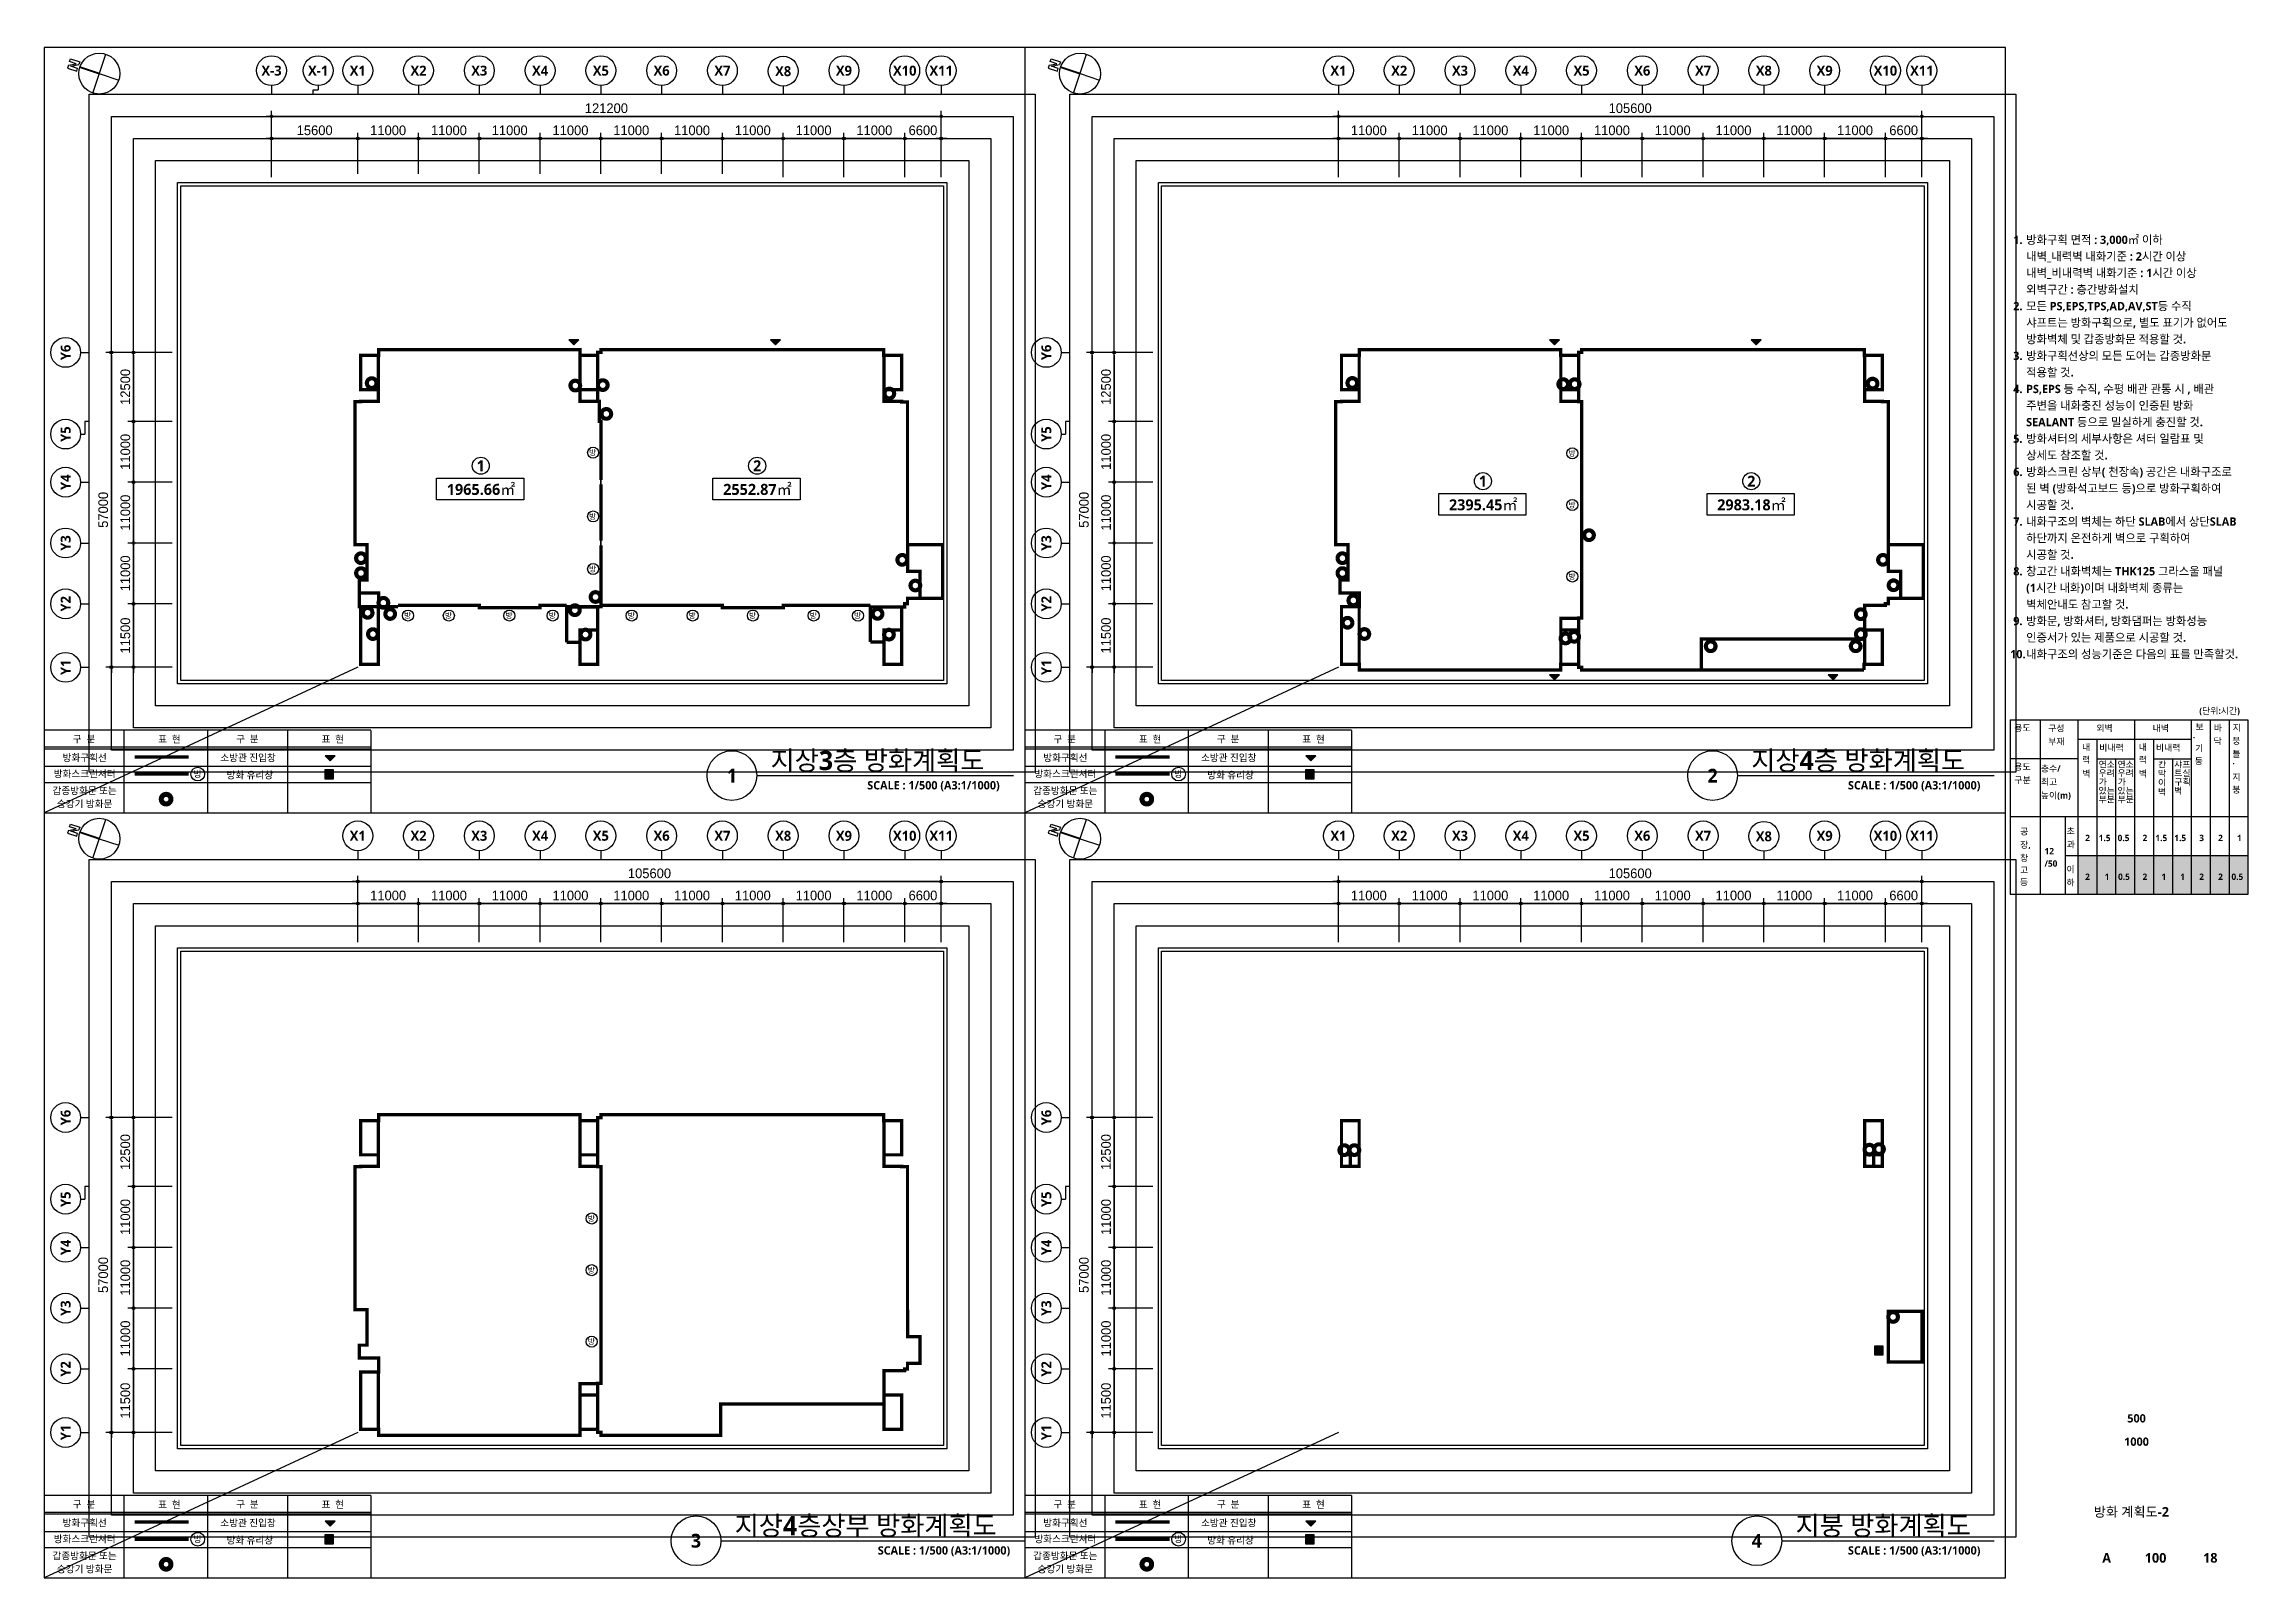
# Model space of a CAD drawing. Header units: millimetres. Extents: x 10000 to 828884, y 10000 to 287646.
# Drawn here: x 430000 to 828884, y 10000 to 287646 of the extents above; entities that cross this region are included whole.
import ezdxf
from ezdxf.enums import TextEntityAlignment as Align

# ---------------------------------------------------------------- set-up
doc = ezdxf.new("R2010")
doc.units = ezdxf.units.MM
doc.header["$LTSCALE"] = 800
doc.header["$MEASUREMENT"] = 0
doc.header["$PDSIZE"] = -5
doc.linetypes.add('HID', pattern=[2, 1.1, -0.9])
doc.linetypes.add('STD_HIDDEN', pattern=[3, 2, -1])
doc.layers.get('0').update_dxf_attribs({"linetype": 'CONTINUOUS'})
doc.layers.get('Defpoints').update_dxf_attribs({"color": 161, "linetype": 'CONTINUOUS'})
for name, color, linetype in [('A-ANNO-GRA1', 7, 'CONTINUOUS'), ('A-ANNO-NORT', 7, 'CONTINUOUS'), ('A-ANNO-NOTE', 7, 'CONTINUOUS'), ('A-ANNO-TEXT1', 7, 'CONTINUOUS'), ('A-ANNO-TEXT2', 3, 'CONTINUOUS'), ('A-ANNO-TITL', 7, 'CONTINUOUS'), ('A-CODE-FIRL', 2, 'CONTINUOUS'), ('A-CODE-FIRL2', 1, 'CONTINUOUS'), ('A-ST-AXIS-BUB', 7, 'CONTINUOUS'), ('A-ST-AXIS-DIM', 7, 'CONTINUOUS'), ('A-SYM2', 4, 'CONTINUOUS'), ('A-TEXT-면적', 3, 'CONTINUOUS'), ('AA-XXXX-TXT1', 2, 'CONTINUOUS'), ('T', 3, 'CONTINUOUS'), ('X-SEC-종$0$A-ST-AXIS-BUB', 7, 'CONTINUOUS'), ('방화구획', 2, 'CONTINUOUS'), ('방화스크린셔터', 1, 'STD_HIDDEN'), ('방화유리창', 4, 'CONTINUOUS')]:
    doc.layers.add(name, color=color, linetype=linetype)
for name, color, linetype, plot in [('Defpoint', 161, 'CONTINUOUS', False), ('G(그리드1)', 185, 'CONTINUOUS', False), ('G(그리드2)', 235, 'CONTINUOUS', False)]:
    doc.layers.add(name, color=color, linetype=linetype, plot=plot)
doc.styles.add('SH_대대리576', font='')
doc.styles.get("Standard").update_dxf_attribs({"font": 'SYMBOL'})
doc.styles.get('SH_대대리576').set_extended_font_data('NanumGothic', bold=True)
doc.dimstyles.new('SHP 500', dxfattribs={"dimscale": 500, "dimtxt": 3.5, "dimasz": 1, "dimexe": 2, "dimexo": 2, "dimgap": 1, "dimtad": 1, "dimdec": 0, "dimzin": 0, "dimdsep": 46, "dimblk": 'DIMDOT', "dimcen": 0.09, "dimclrd": 256, "dimclre": 256, "dimclrt": 3, "dimadec": 0, "dimazin": 1, "dimtfac": 1, "dimtdec": 0, "dimtix": 1, "dimtmove": 2, "dimatfit": 0, "dimldrblk": 'DIMDOT', "dimfxl": 1, "dimtolj": 1, "dimtzin": 0, "dimlwd": -1, "dimlwe": -1, "dimarcsym": 0})

msp = doc.modelspace()

# ---------------------------------------------------------------- texts
at = {"layer": 'A-ANNO-NOTE', "style": 'SH_대대리576'}
for s, p in [('구  분', (437229.3, 161852.9)), ('표  현', (452684.7, 161852.9)), ('구  분', (466802.5, 161852.9)), ('표  현', (482257.9, 161852.9)), ('구  분', (614729.3, 161852.9)), ('표  현', (630184.7, 161852.9)), ('구  분', (644302.5, 161852.9)), ('표  현', (659757.9, 161852.9)), ('방화스크린셔터', (437345.5, 155583)), ('방화구획선', (437345.5, 158505.6)), ('소방관 진입창', (466918.7, 158505.6)), ('방화 유리창', (467243.2, 155361)), ('방화스크린셔터', (614845.5, 155583)), ('방화구획선', (614845.5, 158505.6)), ('소방관 진입창', (644418.7, 158505.6)), ('방화 유리창', (644743.2, 155361)), ('갑종방화문 또는', (437345.5, 152531.8)), ('갑종방화문 또는', (614845.5, 152531.8)), ('승강기 방화문', (437345.5, 150149)), ('승강기 방화문', (614845.5, 150149)), ('구  분', (437229.3, 23352.9)), ('표  현', (452684.7, 23352.9)), ('구  분', (466802.5, 23352.9)), ('표  현', (482257.9, 23352.9)), ('구  분', (614729.3, 23352.9)), ('표  현', (630184.7, 23352.9)), ('구  분', (644302.5, 23352.9)), ('표  현', (659757.9, 23352.9)), ('방화구획선', (437345.5, 20005.6)), ('소방관 진입창', (466918.7, 20005.6)), ('방화구획선', (614845.5, 20005.6)), ('소방관 진입창', (644418.7, 20005.6)), ('방화스크린셔터', (437345.5, 17083)), ('방화 유리창', (467243.2, 16861)), ('방화스크린셔터', (614845.5, 17083)), ('방화 유리창', (644743.2, 16861)), ('갑종방화문 또는', (437345.5, 14031.8)), ('승강기 방화문', (437345.5, 11649)), ('갑종방화문 또는', (614845.5, 14031.8)), ('승강기 방화문', (614845.5, 11649))]:
    msp.add_text(s, height=1275, dxfattribs=at).set_placement(p, align=Align.MIDDLE)
at = {"layer": 'A-ANNO-TEXT1', "style": 'SH_대대리576'}
for s, p in [('X-3', (471175, 282837.5)), ('X-1', (479609.3, 282837.5)), ('X1', (486775, 282837.5)), ('X2', (497775, 282837.5)), ('X3', (508775, 282837.5)), ('X4', (519775, 282837.5)), ('X5', (530775, 282837.5)), ('X6', (541775, 282837.5)), ('X7', (552775, 282837.5)), ('X8', (563775, 282737.5)), ('X9', (574775, 282837.5)), ('X10', (585775, 282837.5)), ('X11', (592375, 282837.5)), ('X1', (664275, 282837.5)), ('X2', (675275, 282837.5)), ('X3', (686275, 282837.5)), ('X4', (697275, 282837.5)), ('X5', (708275, 282837.5)), ('X6', (719275, 282837.5)), ('X7', (730275, 282837.5)), ('X8', (741275, 282837.5)), ('X9', (752275, 282837.5)), ('X10', (763275, 282837.5)), ('X11', (769875, 282837.5)), ('X1', (486775, 144337.5)), ('X2', (497775, 144337.5)), ('X3', (508775, 144337.5)), ('X4', (519775, 144337.5)), ('X5', (530775, 144337.5)), ('X6', (541775, 144337.5)), ('X7', (552775, 144337.5)), ('X8', (563775, 144337.5)), ('X9', (574775, 144337.5)), ('X10', (585775, 144337.5)), ('X11', (592375, 144337.5)), ('X1', (664275, 144337.5)), ('X2', (675275, 144337.5)), ('X3', (686275, 144337.5)), ('X4', (697275, 144337.5)), ('X5', (708275, 144337.5)), ('X6', (719275, 144337.5)), ('X7', (730275, 144337.5)), ('X8', (741275, 144237.5)), ('X9', (752275, 144337.5)), ('X10', (763275, 144337.5)), ('X11', (769875, 144337.5))]:
    msp.add_text(s, height=1800, dxfattribs=at).set_placement(p, align=Align.MIDDLE_CENTER)
for s, p in [('Y6', (433900, 231833.9)), ('Y6', (611400, 231833.9)), ('Y5', (433900, 217049.6)), ('Y5', (611400, 217049.6)), ('Y4', (433900, 208333.9)), ('Y4', (611400, 208333.9)), ('Y3', (433900, 197333.9)), ('Y3', (611400, 197333.9)), ('Y2', (433900, 186333.9)), ('Y2', (611400, 186333.9)), ('Y1', (433900, 174833.9)), ('Y1', (611400, 174833.9)), ('Y6', (433900, 93333.9)), ('Y6', (611400, 93333.9)), ('Y5', (433900, 78549.6)), ('Y5', (611400, 78549.6)), ('Y4', (433900, 69833.9)), ('Y4', (611400, 69833.9)), ('Y3', (433900, 58833.9)), ('Y3', (611400, 58833.9)), ('Y2', (433900, 47833.9)), ('Y2', (611400, 47833.9)), ('Y1', (433900, 36333.9)), ('Y1', (611400, 36333.9))]:
    msp.add_text(s, height=1800, rotation=90, dxfattribs=at).set_placement(p, align=Align.MIDDLE_CENTER)
at = {"layer": 'A-ANNO-TEXT2', "style": 'SH_대대리576'}
for p in [(528650.8, 213187.3), (705902.4, 213053.1), (705902.4, 203697.1), (528650.8, 201632.4), (528650.8, 192125.4), (705902.4, 190762.4), (495158, 183695.4), (502534.8, 183695.4), (513499.6, 183695.4), (521346.5, 183695.4), (535641.9, 183695.4), (546663.1, 183695.4), (557568.3, 183695.4), (568566.4, 183695.4), (576601.3, 183678.6), (528402.4, 74553.1), (528402.4, 65197.1), (528402.4, 52262.4)]:
    msp.add_text('방', height=1000, dxfattribs=at).set_placement(p)
at = {"layer": 'A-ANNO-TITL', "style": 'SH_대대리576'}
for s, p in [('1.', (787248.3, 252217.5)), ('2.', (787248.3, 240217.5)), ('3.', (787248.3, 231217.5)), ('4.', (787248.3, 225217.5)), ('5.', (787248.3, 216217.5)), ('6.', (787248.3, 210217.5)), ('7.', (787248.3, 201217.5)), ('8.', (787248.3, 192217.5)), ('9.', (787248.3, 183217.5)), ('10.', (787248.3, 177217.5))]:
    msp.add_text(s, height=1500, dxfattribs=at).set_placement(p, align=Align.MIDDLE_CENTER)
for s, p in [('방화구획 면적 : 3,000㎡ 이하', (788748.3, 252217.5)), ('내벽_내력벽 내화기준 : 2시간 이상', (788748.3, 249217.5)), ('외벽구간 : 층간방화설치', (788748.3, 243217.5)), ('내벽_비내력벽 내화기준 : 1시간 이상', (788748.3, 246217.5)), ('모든 PS,EPS,TPS,AD,AV,ST등 수직', (788748.3, 240217.5)), ('샤프트는 방화구획으로, 별도 표기가 없어도', (788748.3, 237217.5)), ('방화벽체 및 갑종방화문 적용할 것.', (788748.3, 234217.5)), ('방화구획선상의 모든 도어는 갑종방화문', (788748.3, 231217.5)), ('적용할 것.', (788748.3, 228217.5)), ('PS,EPS 등 수직, 수평 배관 관통 시 , 배관', (788748.3, 225217.5)), ('SEALANT 등으로 밀실하게 충진할 것.', (788748.3, 219217.5)), ('주변을 내화충진 성능이 인증된 방화 ', (788748.3, 222217.5)), ('방화셔터의 세부사항은 셔터 일람표 및', (788748.3, 216217.5)), ('상세도 참조할 것.', (788748.3, 213217.5)), ('된 벽 (방화석고보드 등)으로 방화구획하여', (788748.3, 207217.5)), ('방화스크린 상부( 천장속) 공간은 내화구조로', (788748.3, 210217.5)), ('시공할 것.', (788748.3, 204217.5)), ('내화구조의 벽체는 하단 SLAB에서 상단SLAB', (788748.3, 201217.5)), ('하단까지 온전하게 벽으로 구획하여', (788748.3, 198217.5)), ('시공할 것.', (788748.3, 195217.5)), ('창고간 내화벽체는 THK125 그라스울 패널', (788748.3, 192217.5)), ('(1시간 내화)이며 내화벽체 종류는 ', (788748.3, 189217.5)), ('방화문, 방화셔터, 방화댐퍼는 방화성능', (788748.3, 183217.5)), ('벽체안내도 참고할 것.', (788748.3, 186217.5)), ('인증서가 있는 제품으로 시공할 것.', (788748.3, 180217.5)), ('내화구조의 성능기준은 다음의 표를 만족할것.', (788748.3, 177217.5))]:
    msp.add_text(s, height=1500, dxfattribs=at).set_placement(p, align=Align.MIDDLE_LEFT)
for s, height, p in [('500', 1500, (808725.9, 38889)), ('1000', 1500, (808725.9, 34667)), ('방화 계획도-2', 1750, (807783.8, 21986.3)), ('A', 1750, (803312.6, 13635.5)), ('100', 1750, (812168.1, 13635.5)), ('18', 1750, (822078.8, 13635.5))]:
    msp.add_text(s, height=height, dxfattribs=at).set_placement(p, align=Align.MIDDLE)
at = {"layer": 'A-TEXT-면적', "ltscale": 3, "style": 'SH_대대리576'}
for s, p in [('1', (509040.5, 211318.3)), ('2', (559065, 211318.3)), ('1965.66㎡', (509087.2, 207208)), ('2552.87㎡', (559111.6, 207208)), ('1', (690429, 208527.5)), ('2', (738981.4, 208527.5)), ('2395.45㎡', (690475.7, 204417.1)), ('2983.18㎡', (739028, 204417.1))]:
    msp.add_text(s, height=2000, dxfattribs=at).set_placement(p, align=Align.MIDDLE)
at = {"layer": 'T', "style": 'SH_대대리576'}
for p in [(457041.7, 154948.9), (634541.7, 154948.9), (457041.7, 16448.9), (634541.7, 16448.9)]:
    msp.add_text('방', height=1166.4, dxfattribs=at).set_placement(p)

# ---------------------------------------------------------------- blocks, each defined once
blk = doc.blocks.new('*U4373')
at = {"layer": 'A-ANNO-TITL'}
blk.add_line((0, 0), (4647, 0), dxfattribs=at)
blk.add_circle((-450, 0), 450, dxfattribs=at)
at = {"layer": 'AA-XXXX-TXT1', "style": 'SH_대대리576'}
blk.add_attdef('DWG.TITLE', (250, 100), '', height=350, dxfattribs=at)
at = {"layer": 'AA-XXXX-TXT1', "color": 7, "style": 'SH_대대리576'}
blk.add_attdef('NO1', text='', height=300, dxfattribs=at).set_placement((-450, 0), align=Align.MIDDLE)
at = {"layer": 'AA-XXXX-TXT1', "style": 'SH_대대리576'}
blk.add_attdef('SCALE', text='', height=150, dxfattribs=at).set_placement((4397, -100), align=Align.TOP_RIGHT)
blk = doc.blocks.new('*U5836')
at = {"layer": 'A-ANNO-TITL'}
blk.add_line((0, 0), (5487, 0), dxfattribs=at)
blk.add_circle((-450, 0), 450, dxfattribs=at)
at = {"layer": 'AA-XXXX-TXT1', "style": 'SH_대대리576'}
blk.add_attdef('DWG.TITLE', (250, 100), '', height=350, dxfattribs=at)
at = {"layer": 'AA-XXXX-TXT1', "color": 7, "style": 'SH_대대리576'}
blk.add_attdef('NO1', text='', height=300, dxfattribs=at).set_placement((-450, 0), align=Align.MIDDLE)
at = {"layer": 'AA-XXXX-TXT1', "style": 'SH_대대리576'}
blk.add_attdef('SCALE', text='', height=150, dxfattribs=at).set_placement((5237, -100), align=Align.TOP_RIGHT)
blk = doc.blocks.new('*U5834')
at = {"layer": 'A-ANNO-TITL'}
blk.add_line((0, 0), (3847, 0), dxfattribs=at)
blk.add_circle((-450, 0), 450, dxfattribs=at)
at = {"layer": 'AA-XXXX-TXT1', "style": 'SH_대대리576'}
blk.add_attdef('DWG.TITLE', (250, 100), '', height=350, dxfattribs=at)
at = {"layer": 'AA-XXXX-TXT1', "color": 7, "style": 'SH_대대리576'}
blk.add_attdef('NO1', text='', height=300, dxfattribs=at).set_placement((-450, 0), align=Align.MIDDLE)
at = {"layer": 'AA-XXXX-TXT1', "style": 'SH_대대리576'}
blk.add_attdef('SCALE', text='', height=150, dxfattribs=at).set_placement((3597, -100), align=Align.TOP_RIGHT)
blk = doc.blocks.new('G$CBA52A250')
at = {"layer": 'A-ST-AXIS-BUB'}
for p, q in [((1177, 0), (1177, 525)), ((1177, 525), (1800, 525)), ((1800, 1050), (1800, 525))]:
    blk.add_line(p, q, dxfattribs=at)
blk.add_circle((1800, 2850), 1800, dxfattribs=at)
blk = doc.blocks.new('DIMDOT')
at = {"color": 0}
blk.add_line((-2, 0), (2, 0), dxfattribs=at)
for radius in [0.5, 0.25]:
    blk.add_circle((0, 0), radius, dxfattribs=at)
blk = doc.blocks.new('*D5110')
at = {"layer": 'A-ST-AXIS-DIM'}
for p, q in [((471175, 263562), (471175, 275562)), ((592375, 263562), (592375, 275562)), ((591875, 274562), (471675, 274562))]:
    blk.add_line(p, q, dxfattribs=at)
at = {"layer": 'Defpoints', "color": 0}
for p in [(471175, 274562), (471175, 262562), (592375, 262562)]:
    blk.add_point(p, dxfattribs=at)
at = {"layer": 'A-ST-AXIS-DIM', "linetype": 'ByBlock', "xscale": 500, "yscale": 500, "zscale": 500, "rotation": 180}
blk.add_blockref('DIMDOT', (471175, 274562), dxfattribs=at)
at = {"layer": 'A-ST-AXIS-DIM', "linetype": 'ByBlock', "xscale": 500, "yscale": 500, "zscale": 500}
blk.add_blockref('DIMDOT', (592375, 274562), dxfattribs=at)
at = {"layer": 'A-ST-AXIS-DIM', "color": 3, "insert": (531775, 276025), "char_height": 1750, "attachment_point": 5}
blk.add_mtext('\\A1;121200', dxfattribs=at)
blk = doc.blocks.new('*D5111')
at = {"layer": 'A-ST-AXIS-DIM'}
for p, q in [((486775, 264162), (486775, 271562)), ((497775, 264162), (497775, 271562)), ((497275, 270562), (487275, 270562))]:
    blk.add_line(p, q, dxfattribs=at)
at = {"layer": 'Defpoints', "color": 0}
for p in [(486775, 270562), (486775, 263162), (497775, 263162)]:
    blk.add_point(p, dxfattribs=at)
at = {"layer": 'A-ST-AXIS-DIM', "linetype": 'ByBlock', "xscale": 500, "yscale": 500, "zscale": 500, "rotation": 180}
blk.add_blockref('DIMDOT', (486775, 270562), dxfattribs=at)
at = {"layer": 'A-ST-AXIS-DIM', "linetype": 'ByBlock', "xscale": 500, "yscale": 500, "zscale": 500}
blk.add_blockref('DIMDOT', (497775, 270562), dxfattribs=at)
at = {"layer": 'A-ST-AXIS-DIM', "color": 3, "insert": (492275, 272022), "char_height": 1750, "attachment_point": 5}
blk.add_mtext('\\A1;11000', dxfattribs=at)
blk = doc.blocks.new('*D5112')
at = {"layer": 'A-ST-AXIS-DIM'}
for p, q in [((497775, 264162), (497775, 271562)), ((508775, 264162), (508775, 271562)), ((508275, 270562), (498275, 270562))]:
    blk.add_line(p, q, dxfattribs=at)
at = {"layer": 'Defpoints', "color": 0}
for p in [(497775, 270562), (497775, 263162), (508775, 263162)]:
    blk.add_point(p, dxfattribs=at)
at = {"layer": 'A-ST-AXIS-DIM', "linetype": 'ByBlock', "xscale": 500, "yscale": 500, "zscale": 500, "rotation": 180}
blk.add_blockref('DIMDOT', (497775, 270562), dxfattribs=at)
at = {"layer": 'A-ST-AXIS-DIM', "linetype": 'ByBlock', "xscale": 500, "yscale": 500, "zscale": 500}
blk.add_blockref('DIMDOT', (508775, 270562), dxfattribs=at)
at = {"layer": 'A-ST-AXIS-DIM', "color": 3, "insert": (503275, 272022), "char_height": 1750, "attachment_point": 5}
blk.add_mtext('\\A1;11000', dxfattribs=at)
blk = doc.blocks.new('*D5113')
at = {"layer": 'A-ST-AXIS-DIM'}
for p, q in [((508775, 264162), (508775, 271562)), ((519775, 264162), (519775, 271562)), ((519275, 270562), (509275, 270562))]:
    blk.add_line(p, q, dxfattribs=at)
at = {"layer": 'Defpoints', "color": 0}
for p in [(508775, 270562), (508775, 263162), (519775, 263162)]:
    blk.add_point(p, dxfattribs=at)
at = {"layer": 'A-ST-AXIS-DIM', "linetype": 'ByBlock', "xscale": 500, "yscale": 500, "zscale": 500, "rotation": 180}
blk.add_blockref('DIMDOT', (508775, 270562), dxfattribs=at)
at = {"layer": 'A-ST-AXIS-DIM', "linetype": 'ByBlock', "xscale": 500, "yscale": 500, "zscale": 500}
blk.add_blockref('DIMDOT', (519775, 270562), dxfattribs=at)
at = {"layer": 'A-ST-AXIS-DIM', "color": 3, "insert": (514275, 272022), "char_height": 1750, "attachment_point": 5}
blk.add_mtext('\\A1;11000', dxfattribs=at)
blk = doc.blocks.new('*D5114')
at = {"layer": 'A-ST-AXIS-DIM'}
for p, q in [((519775, 264162), (519775, 271562)), ((530775, 264162), (530775, 271562)), ((530275, 270562), (520275, 270562))]:
    blk.add_line(p, q, dxfattribs=at)
at = {"layer": 'Defpoints', "color": 0}
for p in [(519775, 270562), (519775, 263162), (530775, 263162)]:
    blk.add_point(p, dxfattribs=at)
at = {"layer": 'A-ST-AXIS-DIM', "linetype": 'ByBlock', "xscale": 500, "yscale": 500, "zscale": 500, "rotation": 180}
blk.add_blockref('DIMDOT', (519775, 270562), dxfattribs=at)
at = {"layer": 'A-ST-AXIS-DIM', "linetype": 'ByBlock', "xscale": 500, "yscale": 500, "zscale": 500}
blk.add_blockref('DIMDOT', (530775, 270562), dxfattribs=at)
at = {"layer": 'A-ST-AXIS-DIM', "color": 3, "insert": (525275, 272022), "char_height": 1750, "attachment_point": 5}
blk.add_mtext('\\A1;11000', dxfattribs=at)
blk = doc.blocks.new('*D5115')
at = {"layer": 'A-ST-AXIS-DIM'}
for p, q in [((530775, 264162), (530775, 271562)), ((541775, 264162), (541775, 271562)), ((541275, 270562), (531275, 270562))]:
    blk.add_line(p, q, dxfattribs=at)
at = {"layer": 'Defpoints', "color": 0}
for p in [(530775, 270562), (530775, 263162), (541775, 263162)]:
    blk.add_point(p, dxfattribs=at)
at = {"layer": 'A-ST-AXIS-DIM', "linetype": 'ByBlock', "xscale": 500, "yscale": 500, "zscale": 500, "rotation": 180}
blk.add_blockref('DIMDOT', (530775, 270562), dxfattribs=at)
at = {"layer": 'A-ST-AXIS-DIM', "linetype": 'ByBlock', "xscale": 500, "yscale": 500, "zscale": 500}
blk.add_blockref('DIMDOT', (541775, 270562), dxfattribs=at)
at = {"layer": 'A-ST-AXIS-DIM', "color": 3, "insert": (536275, 272022), "char_height": 1750, "attachment_point": 5}
blk.add_mtext('\\A1;11000', dxfattribs=at)
blk = doc.blocks.new('*D5116')
at = {"layer": 'A-ST-AXIS-DIM'}
for p, q in [((541775, 264162), (541775, 271562)), ((552775, 264162), (552775, 271562)), ((552275, 270562), (542275, 270562))]:
    blk.add_line(p, q, dxfattribs=at)
at = {"layer": 'Defpoints', "color": 0}
for p in [(541775, 270562), (541775, 263162), (552775, 263162)]:
    blk.add_point(p, dxfattribs=at)
at = {"layer": 'A-ST-AXIS-DIM', "linetype": 'ByBlock', "xscale": 500, "yscale": 500, "zscale": 500, "rotation": 180}
blk.add_blockref('DIMDOT', (541775, 270562), dxfattribs=at)
at = {"layer": 'A-ST-AXIS-DIM', "linetype": 'ByBlock', "xscale": 500, "yscale": 500, "zscale": 500}
blk.add_blockref('DIMDOT', (552775, 270562), dxfattribs=at)
at = {"layer": 'A-ST-AXIS-DIM', "color": 3, "insert": (547275, 272022), "char_height": 1750, "attachment_point": 5}
blk.add_mtext('\\A1;11000', dxfattribs=at)
blk = doc.blocks.new('*D5117')
at = {"layer": 'A-ST-AXIS-DIM'}
for p, q in [((552775, 264162), (552775, 271562)), ((563775, 263562), (563775, 271562)), ((563275, 270562), (553275, 270562))]:
    blk.add_line(p, q, dxfattribs=at)
at = {"layer": 'Defpoints', "color": 0}
for p in [(552775, 270562), (552775, 263162), (563775, 262562)]:
    blk.add_point(p, dxfattribs=at)
at = {"layer": 'A-ST-AXIS-DIM', "linetype": 'ByBlock', "xscale": 500, "yscale": 500, "zscale": 500, "rotation": 180}
blk.add_blockref('DIMDOT', (552775, 270562), dxfattribs=at)
at = {"layer": 'A-ST-AXIS-DIM', "linetype": 'ByBlock', "xscale": 500, "yscale": 500, "zscale": 500}
blk.add_blockref('DIMDOT', (563775, 270562), dxfattribs=at)
at = {"layer": 'A-ST-AXIS-DIM', "color": 3, "insert": (558275, 272022), "char_height": 1750, "attachment_point": 5}
blk.add_mtext('\\A1;11000', dxfattribs=at)
blk = doc.blocks.new('*D5118')
at = {"layer": 'A-ST-AXIS-DIM'}
for p, q in [((563775, 263562), (563775, 271562)), ((574775, 263562), (574775, 271562)), ((574275, 270562), (564275, 270562))]:
    blk.add_line(p, q, dxfattribs=at)
at = {"layer": 'Defpoints', "color": 0}
for p in [(563775, 270562), (563775, 262562), (574775, 262562)]:
    blk.add_point(p, dxfattribs=at)
at = {"layer": 'A-ST-AXIS-DIM', "linetype": 'ByBlock', "xscale": 500, "yscale": 500, "zscale": 500, "rotation": 180}
blk.add_blockref('DIMDOT', (563775, 270562), dxfattribs=at)
at = {"layer": 'A-ST-AXIS-DIM', "linetype": 'ByBlock', "xscale": 500, "yscale": 500, "zscale": 500}
blk.add_blockref('DIMDOT', (574775, 270562), dxfattribs=at)
at = {"layer": 'A-ST-AXIS-DIM', "color": 3, "insert": (569275, 272022), "char_height": 1750, "attachment_point": 5}
blk.add_mtext('\\A1;11000', dxfattribs=at)
blk = doc.blocks.new('*D5119')
at = {"layer": 'A-ST-AXIS-DIM'}
for p, q in [((574775, 263562), (574775, 271562)), ((585775, 263562), (585775, 271562)), ((585275, 270562), (575275, 270562))]:
    blk.add_line(p, q, dxfattribs=at)
at = {"layer": 'Defpoints', "color": 0}
for p in [(574775, 270562), (574775, 262562), (585775, 262562)]:
    blk.add_point(p, dxfattribs=at)
at = {"layer": 'A-ST-AXIS-DIM', "linetype": 'ByBlock', "xscale": 500, "yscale": 500, "zscale": 500, "rotation": 180}
blk.add_blockref('DIMDOT', (574775, 270562), dxfattribs=at)
at = {"layer": 'A-ST-AXIS-DIM', "linetype": 'ByBlock', "xscale": 500, "yscale": 500, "zscale": 500}
blk.add_blockref('DIMDOT', (585775, 270562), dxfattribs=at)
at = {"layer": 'A-ST-AXIS-DIM', "color": 3, "insert": (580275, 272022), "char_height": 1750, "attachment_point": 5}
blk.add_mtext('\\A1;11000', dxfattribs=at)
blk = doc.blocks.new('*D5120')
at = {"layer": 'A-ST-AXIS-DIM'}
for p, q in [((471175, 264162), (471175, 271562)), ((486775, 264162), (486775, 271562)), ((486275, 270562), (471675, 270562))]:
    blk.add_line(p, q, dxfattribs=at)
at = {"layer": 'Defpoints', "color": 0}
for p in [(471175, 270562), (471175, 263162), (486775, 263162)]:
    blk.add_point(p, dxfattribs=at)
at = {"layer": 'A-ST-AXIS-DIM', "linetype": 'ByBlock', "xscale": 500, "yscale": 500, "zscale": 500, "rotation": 180}
blk.add_blockref('DIMDOT', (471175, 270562), dxfattribs=at)
at = {"layer": 'A-ST-AXIS-DIM', "linetype": 'ByBlock', "xscale": 500, "yscale": 500, "zscale": 500}
blk.add_blockref('DIMDOT', (486775, 270562), dxfattribs=at)
at = {"layer": 'A-ST-AXIS-DIM', "color": 3, "insert": (478975, 272028), "char_height": 1750, "attachment_point": 5}
blk.add_mtext('\\A1;15600', dxfattribs=at)
blk = doc.blocks.new('A-ST-AXIS-BUB-1')
at = {"layer": 'A-ST-AXIS-BUB'}
blk.add_line((0, 350), (0, 0), dxfattribs=at)
blk.add_circle((0, 950), 600, dxfattribs=at)
blk = doc.blocks.new('*D5121')
at = {"layer": 'A-ST-AXIS-DIM'}
for p, q in [((630675, 231834), (618675, 231834)), ((619675, 231334), (619675, 175334)), ((630675, 174834), (618675, 174834))]:
    blk.add_line(p, q, dxfattribs=at)
at = {"layer": 'Defpoints', "color": 0}
for p in [(631675, 231834), (619675, 174834), (631675, 174834)]:
    blk.add_point(p, dxfattribs=at)
at = {"layer": 'A-ST-AXIS-DIM', "linetype": 'ByBlock', "xscale": 500, "yscale": 500, "zscale": 500}
for p, rotation in [((619675, 231834), 90), ((619675, 174834), 270)]:
    blk.add_blockref('DIMDOT', p, dxfattribs=dict(at, rotation=rotation))
at = {"layer": 'A-ST-AXIS-DIM', "color": 3, "insert": (618213, 203334), "char_height": 1750, "attachment_point": 5, "rotation": 90}
blk.add_mtext('\\A1;57000', dxfattribs=at)
blk = doc.blocks.new('*D5122')
at = {"layer": 'A-ST-AXIS-DIM'}
for p, q in [((630675, 186334), (622675, 186334)), ((623675, 185834), (623675, 175334)), ((630675, 174834), (622675, 174834))]:
    blk.add_line(p, q, dxfattribs=at)
at = {"layer": 'Defpoints', "color": 0}
for p in [(631675, 186334), (623675, 174834), (631675, 174834)]:
    blk.add_point(p, dxfattribs=at)
at = {"layer": 'A-ST-AXIS-DIM', "linetype": 'ByBlock', "xscale": 500, "yscale": 500, "zscale": 500}
for p, rotation in [((623675, 186334), 90), ((623675, 174834), 270)]:
    blk.add_blockref('DIMDOT', p, dxfattribs=dict(at, rotation=rotation))
at = {"layer": 'A-ST-AXIS-DIM', "color": 3, "insert": (622213, 180584), "char_height": 1750, "attachment_point": 5, "rotation": 90}
blk.add_mtext('\\A1;11500', dxfattribs=at)
blk = doc.blocks.new('*D5123')
at = {"layer": 'A-ST-AXIS-DIM'}
for p, q in [((630675, 197334), (622675, 197334)), ((623675, 196834), (623675, 186834)), ((630675, 186334), (622675, 186334))]:
    blk.add_line(p, q, dxfattribs=at)
at = {"layer": 'Defpoints', "color": 0}
for p in [(631675, 197334), (623675, 186334), (631675, 186334)]:
    blk.add_point(p, dxfattribs=at)
at = {"layer": 'A-ST-AXIS-DIM', "linetype": 'ByBlock', "xscale": 500, "yscale": 500, "zscale": 500}
for p, rotation in [((623675, 197334), 90), ((623675, 186334), 270)]:
    blk.add_blockref('DIMDOT', p, dxfattribs=dict(at, rotation=rotation))
at = {"layer": 'A-ST-AXIS-DIM', "color": 3, "insert": (622215, 191834), "char_height": 1750, "attachment_point": 5, "rotation": 90}
blk.add_mtext('\\A1;11000', dxfattribs=at)
blk = doc.blocks.new('*D5124')
at = {"layer": 'A-ST-AXIS-DIM'}
for p, q in [((630675, 208334), (622675, 208334)), ((623675, 207834), (623675, 197834)), ((630675, 197334), (622675, 197334))]:
    blk.add_line(p, q, dxfattribs=at)
at = {"layer": 'Defpoints', "color": 0}
for p in [(631675, 208334), (623675, 197334), (631675, 197334)]:
    blk.add_point(p, dxfattribs=at)
at = {"layer": 'A-ST-AXIS-DIM', "linetype": 'ByBlock', "xscale": 500, "yscale": 500, "zscale": 500}
for p, rotation in [((623675, 208334), 90), ((623675, 197334), 270)]:
    blk.add_blockref('DIMDOT', p, dxfattribs=dict(at, rotation=rotation))
at = {"layer": 'A-ST-AXIS-DIM', "color": 3, "insert": (622215, 202834), "char_height": 1750, "attachment_point": 5, "rotation": 90}
blk.add_mtext('\\A1;11000', dxfattribs=at)
blk = doc.blocks.new('*D5125')
at = {"layer": 'A-ST-AXIS-DIM'}
for p, q in [((630675, 219334), (622675, 219334)), ((623675, 218834), (623675, 208834)), ((630675, 208334), (622675, 208334))]:
    blk.add_line(p, q, dxfattribs=at)
at = {"layer": 'Defpoints', "color": 0}
for p in [(631675, 219334), (623675, 208334), (631675, 208334)]:
    blk.add_point(p, dxfattribs=at)
at = {"layer": 'A-ST-AXIS-DIM', "linetype": 'ByBlock', "xscale": 500, "yscale": 500, "zscale": 500}
for p, rotation in [((623675, 219334), 90), ((623675, 208334), 270)]:
    blk.add_blockref('DIMDOT', p, dxfattribs=dict(at, rotation=rotation))
at = {"layer": 'A-ST-AXIS-DIM', "color": 3, "insert": (622215, 213834), "char_height": 1750, "attachment_point": 5, "rotation": 90}
blk.add_mtext('\\A1;11000', dxfattribs=at)
blk = doc.blocks.new('*D5126')
at = {"layer": 'A-ST-AXIS-DIM'}
for p, q in [((630675, 231834), (622675, 231834)), ((623675, 231334), (623675, 219834)), ((630675, 219334), (622675, 219334))]:
    blk.add_line(p, q, dxfattribs=at)
at = {"layer": 'Defpoints', "color": 0}
for p in [(631675, 231834), (623675, 219334), (631675, 219334)]:
    blk.add_point(p, dxfattribs=at)
at = {"layer": 'A-ST-AXIS-DIM', "linetype": 'ByBlock', "xscale": 500, "yscale": 500, "zscale": 500}
for p, rotation in [((623675, 231834), 90), ((623675, 219334), 270)]:
    blk.add_blockref('DIMDOT', p, dxfattribs=dict(at, rotation=rotation))
at = {"layer": 'A-ST-AXIS-DIM', "color": 3, "insert": (622211, 225584), "char_height": 1750, "attachment_point": 5, "rotation": 90}
blk.add_mtext('\\A1;12500', dxfattribs=at)
blk = doc.blocks.new('*D5129')
at = {"layer": 'A-ST-AXIS-DIM'}
for p, q in [((664275, 263562), (664275, 275562)), ((769875, 263562), (769875, 275562)), ((769375, 274562), (664775, 274562))]:
    blk.add_line(p, q, dxfattribs=at)
at = {"layer": 'Defpoints', "color": 0}
for p in [(664275, 274562), (664275, 262562), (769875, 262562)]:
    blk.add_point(p, dxfattribs=at)
at = {"layer": 'A-ST-AXIS-DIM', "linetype": 'ByBlock', "xscale": 500, "yscale": 500, "zscale": 500, "rotation": 180}
blk.add_blockref('DIMDOT', (664275, 274562), dxfattribs=at)
at = {"layer": 'A-ST-AXIS-DIM', "linetype": 'ByBlock', "xscale": 500, "yscale": 500, "zscale": 500}
blk.add_blockref('DIMDOT', (769875, 274562), dxfattribs=at)
at = {"layer": 'A-ST-AXIS-DIM', "color": 3, "insert": (717075, 276028), "char_height": 1750, "attachment_point": 5}
blk.add_mtext('\\A1;105600', dxfattribs=at)
blk = doc.blocks.new('*D5130')
at = {"layer": 'A-ST-AXIS-DIM'}
for p, q in [((664275, 263562), (664275, 271562)), ((675275, 263562), (675275, 271562)), ((674775, 270562), (664775, 270562))]:
    blk.add_line(p, q, dxfattribs=at)
at = {"layer": 'Defpoints', "color": 0}
for p in [(664275, 270562), (664275, 262562), (675275, 262562)]:
    blk.add_point(p, dxfattribs=at)
at = {"layer": 'A-ST-AXIS-DIM', "linetype": 'ByBlock', "xscale": 500, "yscale": 500, "zscale": 500, "rotation": 180}
blk.add_blockref('DIMDOT', (664275, 270562), dxfattribs=at)
at = {"layer": 'A-ST-AXIS-DIM', "linetype": 'ByBlock', "xscale": 500, "yscale": 500, "zscale": 500}
blk.add_blockref('DIMDOT', (675275, 270562), dxfattribs=at)
at = {"layer": 'A-ST-AXIS-DIM', "color": 3, "insert": (669775, 272022), "char_height": 1750, "attachment_point": 5}
blk.add_mtext('\\A1;11000', dxfattribs=at)
blk = doc.blocks.new('*D5131')
at = {"layer": 'A-ST-AXIS-DIM'}
for p, q in [((675275, 263562), (675275, 271562)), ((686275, 263562), (686275, 271562)), ((685775, 270562), (675775, 270562))]:
    blk.add_line(p, q, dxfattribs=at)
at = {"layer": 'Defpoints', "color": 0}
for p in [(675275, 270562), (675275, 262562), (686275, 262562)]:
    blk.add_point(p, dxfattribs=at)
at = {"layer": 'A-ST-AXIS-DIM', "linetype": 'ByBlock', "xscale": 500, "yscale": 500, "zscale": 500, "rotation": 180}
blk.add_blockref('DIMDOT', (675275, 270562), dxfattribs=at)
at = {"layer": 'A-ST-AXIS-DIM', "linetype": 'ByBlock', "xscale": 500, "yscale": 500, "zscale": 500}
blk.add_blockref('DIMDOT', (686275, 270562), dxfattribs=at)
at = {"layer": 'A-ST-AXIS-DIM', "color": 3, "insert": (680775, 272022), "char_height": 1750, "attachment_point": 5}
blk.add_mtext('\\A1;11000', dxfattribs=at)
blk = doc.blocks.new('*D5132')
at = {"layer": 'A-ST-AXIS-DIM'}
for p, q in [((686275, 263562), (686275, 271562)), ((697275, 263562), (697275, 271562)), ((696775, 270562), (686775, 270562))]:
    blk.add_line(p, q, dxfattribs=at)
at = {"layer": 'Defpoints', "color": 0}
for p in [(686275, 270562), (686275, 262562), (697275, 262562)]:
    blk.add_point(p, dxfattribs=at)
at = {"layer": 'A-ST-AXIS-DIM', "linetype": 'ByBlock', "xscale": 500, "yscale": 500, "zscale": 500, "rotation": 180}
blk.add_blockref('DIMDOT', (686275, 270562), dxfattribs=at)
at = {"layer": 'A-ST-AXIS-DIM', "linetype": 'ByBlock', "xscale": 500, "yscale": 500, "zscale": 500}
blk.add_blockref('DIMDOT', (697275, 270562), dxfattribs=at)
at = {"layer": 'A-ST-AXIS-DIM', "color": 3, "insert": (691775, 272022), "char_height": 1750, "attachment_point": 5}
blk.add_mtext('\\A1;11000', dxfattribs=at)
blk = doc.blocks.new('*D5133')
at = {"layer": 'A-ST-AXIS-DIM'}
for p, q in [((697275, 263562), (697275, 271562)), ((708275, 263562), (708275, 271562)), ((707775, 270562), (697775, 270562))]:
    blk.add_line(p, q, dxfattribs=at)
at = {"layer": 'Defpoints', "color": 0}
for p in [(697275, 270562), (697275, 262562), (708275, 262562)]:
    blk.add_point(p, dxfattribs=at)
at = {"layer": 'A-ST-AXIS-DIM', "linetype": 'ByBlock', "xscale": 500, "yscale": 500, "zscale": 500, "rotation": 180}
blk.add_blockref('DIMDOT', (697275, 270562), dxfattribs=at)
at = {"layer": 'A-ST-AXIS-DIM', "linetype": 'ByBlock', "xscale": 500, "yscale": 500, "zscale": 500}
blk.add_blockref('DIMDOT', (708275, 270562), dxfattribs=at)
at = {"layer": 'A-ST-AXIS-DIM', "color": 3, "insert": (702775, 272022), "char_height": 1750, "attachment_point": 5}
blk.add_mtext('\\A1;11000', dxfattribs=at)
blk = doc.blocks.new('*D5134')
at = {"layer": 'A-ST-AXIS-DIM'}
for p, q in [((708275, 263562), (708275, 271562)), ((719275, 263562), (719275, 271562)), ((718775, 270562), (708775, 270562))]:
    blk.add_line(p, q, dxfattribs=at)
at = {"layer": 'Defpoints', "color": 0}
for p in [(708275, 270562), (708275, 262562), (719275, 262562)]:
    blk.add_point(p, dxfattribs=at)
at = {"layer": 'A-ST-AXIS-DIM', "linetype": 'ByBlock', "xscale": 500, "yscale": 500, "zscale": 500, "rotation": 180}
blk.add_blockref('DIMDOT', (708275, 270562), dxfattribs=at)
at = {"layer": 'A-ST-AXIS-DIM', "linetype": 'ByBlock', "xscale": 500, "yscale": 500, "zscale": 500}
blk.add_blockref('DIMDOT', (719275, 270562), dxfattribs=at)
at = {"layer": 'A-ST-AXIS-DIM', "color": 3, "insert": (713775, 272022), "char_height": 1750, "attachment_point": 5}
blk.add_mtext('\\A1;11000', dxfattribs=at)
blk = doc.blocks.new('*D5135')
at = {"layer": 'A-ST-AXIS-DIM'}
for p, q in [((719275, 263562), (719275, 271562)), ((730275, 263562), (730275, 271562)), ((729775, 270562), (719775, 270562))]:
    blk.add_line(p, q, dxfattribs=at)
at = {"layer": 'Defpoints', "color": 0}
for p in [(719275, 270562), (719275, 262562), (730275, 262562)]:
    blk.add_point(p, dxfattribs=at)
at = {"layer": 'A-ST-AXIS-DIM', "linetype": 'ByBlock', "xscale": 500, "yscale": 500, "zscale": 500, "rotation": 180}
blk.add_blockref('DIMDOT', (719275, 270562), dxfattribs=at)
at = {"layer": 'A-ST-AXIS-DIM', "linetype": 'ByBlock', "xscale": 500, "yscale": 500, "zscale": 500}
blk.add_blockref('DIMDOT', (730275, 270562), dxfattribs=at)
at = {"layer": 'A-ST-AXIS-DIM', "color": 3, "insert": (724775, 272022), "char_height": 1750, "attachment_point": 5}
blk.add_mtext('\\A1;11000', dxfattribs=at)
blk = doc.blocks.new('*D5136')
at = {"layer": 'A-ST-AXIS-DIM'}
for p, q in [((730275, 263562), (730275, 271562)), ((741275, 263562), (741275, 271562)), ((740775, 270562), (730775, 270562))]:
    blk.add_line(p, q, dxfattribs=at)
at = {"layer": 'Defpoints', "color": 0}
for p in [(730275, 270562), (730275, 262562), (741275, 262562)]:
    blk.add_point(p, dxfattribs=at)
at = {"layer": 'A-ST-AXIS-DIM', "linetype": 'ByBlock', "xscale": 500, "yscale": 500, "zscale": 500, "rotation": 180}
blk.add_blockref('DIMDOT', (730275, 270562), dxfattribs=at)
at = {"layer": 'A-ST-AXIS-DIM', "linetype": 'ByBlock', "xscale": 500, "yscale": 500, "zscale": 500}
blk.add_blockref('DIMDOT', (741275, 270562), dxfattribs=at)
at = {"layer": 'A-ST-AXIS-DIM', "color": 3, "insert": (735775, 272022), "char_height": 1750, "attachment_point": 5}
blk.add_mtext('\\A1;11000', dxfattribs=at)
blk = doc.blocks.new('*D5137')
at = {"layer": 'A-ST-AXIS-DIM'}
for p, q in [((741275, 263562), (741275, 271562)), ((752275, 263562), (752275, 271562)), ((751775, 270562), (741775, 270562))]:
    blk.add_line(p, q, dxfattribs=at)
at = {"layer": 'Defpoints', "color": 0}
for p in [(741275, 270562), (741275, 262562), (752275, 262562)]:
    blk.add_point(p, dxfattribs=at)
at = {"layer": 'A-ST-AXIS-DIM', "linetype": 'ByBlock', "xscale": 500, "yscale": 500, "zscale": 500, "rotation": 180}
blk.add_blockref('DIMDOT', (741275, 270562), dxfattribs=at)
at = {"layer": 'A-ST-AXIS-DIM', "linetype": 'ByBlock', "xscale": 500, "yscale": 500, "zscale": 500}
blk.add_blockref('DIMDOT', (752275, 270562), dxfattribs=at)
at = {"layer": 'A-ST-AXIS-DIM', "color": 3, "insert": (746775, 272022), "char_height": 1750, "attachment_point": 5}
blk.add_mtext('\\A1;11000', dxfattribs=at)
blk = doc.blocks.new('*D5138')
at = {"layer": 'A-ST-AXIS-DIM'}
for p, q in [((752275, 263562), (752275, 271562)), ((763275, 263562), (763275, 271562)), ((762775, 270562), (752775, 270562))]:
    blk.add_line(p, q, dxfattribs=at)
at = {"layer": 'Defpoints', "color": 0}
for p in [(752275, 270562), (752275, 262562), (763275, 262562)]:
    blk.add_point(p, dxfattribs=at)
at = {"layer": 'A-ST-AXIS-DIM', "linetype": 'ByBlock', "xscale": 500, "yscale": 500, "zscale": 500, "rotation": 180}
blk.add_blockref('DIMDOT', (752275, 270562), dxfattribs=at)
at = {"layer": 'A-ST-AXIS-DIM', "linetype": 'ByBlock', "xscale": 500, "yscale": 500, "zscale": 500}
blk.add_blockref('DIMDOT', (763275, 270562), dxfattribs=at)
at = {"layer": 'A-ST-AXIS-DIM', "color": 3, "insert": (757775, 272022), "char_height": 1750, "attachment_point": 5}
blk.add_mtext('\\A1;11000', dxfattribs=at)
blk = doc.blocks.new('A-ST-AXIS-BUB-2')
at = {"layer": 'X-SEC-종$0$A-ST-AXIS-BUB'}
blk.add_line((1800, 1050, -103000), (1800, 525, -103000), dxfattribs=at)
at = {"layer": 'X-SEC-종$0$A-ST-AXIS-BUB', "elevation": -103000}
blk.add_lwpolyline([(3323, 0), (3323, 525), (1800, 525)], dxfattribs=at)
at = {"layer": 'X-SEC-종$0$A-ST-AXIS-BUB'}
blk.add_circle((1800, 2850, -103000), 1800, dxfattribs=at)
blk = doc.blocks.new('*D5148')
at = {"layer": 'A-ST-AXIS-DIM'}
for p, q in [((664275, 125062), (664275, 137062)), ((769375, 136062), (664775, 136062)), ((769875, 125062), (769875, 137062))]:
    blk.add_line(p, q, dxfattribs=at)
at = {"layer": 'Defpoints', "color": 0}
for p in [(664275, 136062), (664275, 124062), (769875, 124062)]:
    blk.add_point(p, dxfattribs=at)
at = {"layer": 'A-ST-AXIS-DIM', "linetype": 'ByBlock', "xscale": 500, "yscale": 500, "zscale": 500, "rotation": 180}
blk.add_blockref('DIMDOT', (664275, 136062), dxfattribs=at)
at = {"layer": 'A-ST-AXIS-DIM', "linetype": 'ByBlock', "xscale": 500, "yscale": 500, "zscale": 500}
blk.add_blockref('DIMDOT', (769875, 136062), dxfattribs=at)
at = {"layer": 'A-ST-AXIS-DIM', "color": 3, "insert": (717075, 137528), "char_height": 1750, "attachment_point": 5}
blk.add_mtext('\\A1;105600', dxfattribs=at)
blk = doc.blocks.new('*D5149')
at = {"layer": 'A-ST-AXIS-DIM'}
for p, q in [((664275, 125062), (664275, 133062)), ((674775, 132062), (664775, 132062)), ((675275, 125062), (675275, 133062))]:
    blk.add_line(p, q, dxfattribs=at)
at = {"layer": 'Defpoints', "color": 0}
for p in [(664275, 132062), (664275, 124062), (675275, 124062)]:
    blk.add_point(p, dxfattribs=at)
at = {"layer": 'A-ST-AXIS-DIM', "linetype": 'ByBlock', "xscale": 500, "yscale": 500, "zscale": 500, "rotation": 180}
blk.add_blockref('DIMDOT', (664275, 132062), dxfattribs=at)
at = {"layer": 'A-ST-AXIS-DIM', "linetype": 'ByBlock', "xscale": 500, "yscale": 500, "zscale": 500}
blk.add_blockref('DIMDOT', (675275, 132062), dxfattribs=at)
at = {"layer": 'A-ST-AXIS-DIM', "color": 3, "insert": (669775, 133522), "char_height": 1750, "attachment_point": 5}
blk.add_mtext('\\A1;11000', dxfattribs=at)
blk = doc.blocks.new('*D5150')
at = {"layer": 'A-ST-AXIS-DIM'}
for p, q in [((675275, 125062), (675275, 133062)), ((685775, 132062), (675775, 132062)), ((686275, 125062), (686275, 133062))]:
    blk.add_line(p, q, dxfattribs=at)
at = {"layer": 'Defpoints', "color": 0}
for p in [(675275, 132062), (675275, 124062), (686275, 124062)]:
    blk.add_point(p, dxfattribs=at)
at = {"layer": 'A-ST-AXIS-DIM', "linetype": 'ByBlock', "xscale": 500, "yscale": 500, "zscale": 500, "rotation": 180}
blk.add_blockref('DIMDOT', (675275, 132062), dxfattribs=at)
at = {"layer": 'A-ST-AXIS-DIM', "linetype": 'ByBlock', "xscale": 500, "yscale": 500, "zscale": 500}
blk.add_blockref('DIMDOT', (686275, 132062), dxfattribs=at)
at = {"layer": 'A-ST-AXIS-DIM', "color": 3, "insert": (680775, 133522), "char_height": 1750, "attachment_point": 5}
blk.add_mtext('\\A1;11000', dxfattribs=at)
blk = doc.blocks.new('*D5151')
at = {"layer": 'A-ST-AXIS-DIM'}
for p, q in [((686275, 125062), (686275, 133062)), ((696775, 132062), (686775, 132062)), ((697275, 125062), (697275, 133062))]:
    blk.add_line(p, q, dxfattribs=at)
at = {"layer": 'Defpoints', "color": 0}
for p in [(686275, 132062), (686275, 124062), (697275, 124062)]:
    blk.add_point(p, dxfattribs=at)
at = {"layer": 'A-ST-AXIS-DIM', "linetype": 'ByBlock', "xscale": 500, "yscale": 500, "zscale": 500, "rotation": 180}
blk.add_blockref('DIMDOT', (686275, 132062), dxfattribs=at)
at = {"layer": 'A-ST-AXIS-DIM', "linetype": 'ByBlock', "xscale": 500, "yscale": 500, "zscale": 500}
blk.add_blockref('DIMDOT', (697275, 132062), dxfattribs=at)
at = {"layer": 'A-ST-AXIS-DIM', "color": 3, "insert": (691775, 133522), "char_height": 1750, "attachment_point": 5}
blk.add_mtext('\\A1;11000', dxfattribs=at)
blk = doc.blocks.new('*D5152')
at = {"layer": 'A-ST-AXIS-DIM'}
for p, q in [((697275, 125062), (697275, 133062)), ((707775, 132062), (697775, 132062)), ((708275, 125062), (708275, 133062))]:
    blk.add_line(p, q, dxfattribs=at)
at = {"layer": 'Defpoints', "color": 0}
for p in [(697275, 132062), (697275, 124062), (708275, 124062)]:
    blk.add_point(p, dxfattribs=at)
at = {"layer": 'A-ST-AXIS-DIM', "linetype": 'ByBlock', "xscale": 500, "yscale": 500, "zscale": 500, "rotation": 180}
blk.add_blockref('DIMDOT', (697275, 132062), dxfattribs=at)
at = {"layer": 'A-ST-AXIS-DIM', "linetype": 'ByBlock', "xscale": 500, "yscale": 500, "zscale": 500}
blk.add_blockref('DIMDOT', (708275, 132062), dxfattribs=at)
at = {"layer": 'A-ST-AXIS-DIM', "color": 3, "insert": (702775, 133522), "char_height": 1750, "attachment_point": 5}
blk.add_mtext('\\A1;11000', dxfattribs=at)
blk = doc.blocks.new('*D5153')
at = {"layer": 'A-ST-AXIS-DIM'}
for p, q in [((708275, 125062), (708275, 133062)), ((718775, 132062), (708775, 132062)), ((719275, 125062), (719275, 133062))]:
    blk.add_line(p, q, dxfattribs=at)
at = {"layer": 'Defpoints', "color": 0}
for p in [(708275, 132062), (708275, 124062), (719275, 124062)]:
    blk.add_point(p, dxfattribs=at)
at = {"layer": 'A-ST-AXIS-DIM', "linetype": 'ByBlock', "xscale": 500, "yscale": 500, "zscale": 500, "rotation": 180}
blk.add_blockref('DIMDOT', (708275, 132062), dxfattribs=at)
at = {"layer": 'A-ST-AXIS-DIM', "linetype": 'ByBlock', "xscale": 500, "yscale": 500, "zscale": 500}
blk.add_blockref('DIMDOT', (719275, 132062), dxfattribs=at)
at = {"layer": 'A-ST-AXIS-DIM', "color": 3, "insert": (713775, 133522), "char_height": 1750, "attachment_point": 5}
blk.add_mtext('\\A1;11000', dxfattribs=at)
blk = doc.blocks.new('*D5154')
at = {"layer": 'A-ST-AXIS-DIM'}
for p, q in [((719275, 125062), (719275, 133062)), ((729775, 132062), (719775, 132062)), ((730275, 125062), (730275, 133062))]:
    blk.add_line(p, q, dxfattribs=at)
at = {"layer": 'Defpoints', "color": 0}
for p in [(719275, 132062), (719275, 124062), (730275, 124062)]:
    blk.add_point(p, dxfattribs=at)
at = {"layer": 'A-ST-AXIS-DIM', "linetype": 'ByBlock', "xscale": 500, "yscale": 500, "zscale": 500, "rotation": 180}
blk.add_blockref('DIMDOT', (719275, 132062), dxfattribs=at)
at = {"layer": 'A-ST-AXIS-DIM', "linetype": 'ByBlock', "xscale": 500, "yscale": 500, "zscale": 500}
blk.add_blockref('DIMDOT', (730275, 132062), dxfattribs=at)
at = {"layer": 'A-ST-AXIS-DIM', "color": 3, "insert": (724775, 133522), "char_height": 1750, "attachment_point": 5}
blk.add_mtext('\\A1;11000', dxfattribs=at)
blk = doc.blocks.new('*D5155')
at = {"layer": 'A-ST-AXIS-DIM'}
for p, q in [((730275, 125062), (730275, 133062)), ((740775, 132062), (730775, 132062)), ((741275, 125062), (741275, 133062))]:
    blk.add_line(p, q, dxfattribs=at)
at = {"layer": 'Defpoints', "color": 0}
for p in [(730275, 132062), (730275, 124062), (741275, 124062)]:
    blk.add_point(p, dxfattribs=at)
at = {"layer": 'A-ST-AXIS-DIM', "linetype": 'ByBlock', "xscale": 500, "yscale": 500, "zscale": 500, "rotation": 180}
blk.add_blockref('DIMDOT', (730275, 132062), dxfattribs=at)
at = {"layer": 'A-ST-AXIS-DIM', "linetype": 'ByBlock', "xscale": 500, "yscale": 500, "zscale": 500}
blk.add_blockref('DIMDOT', (741275, 132062), dxfattribs=at)
at = {"layer": 'A-ST-AXIS-DIM', "color": 3, "insert": (735775, 133522), "char_height": 1750, "attachment_point": 5}
blk.add_mtext('\\A1;11000', dxfattribs=at)
blk = doc.blocks.new('*D5156')
at = {"layer": 'A-ST-AXIS-DIM'}
for p, q in [((741275, 125062), (741275, 133062)), ((751775, 132062), (741775, 132062)), ((752275, 125062), (752275, 133062))]:
    blk.add_line(p, q, dxfattribs=at)
at = {"layer": 'Defpoints', "color": 0}
for p in [(741275, 132062), (741275, 124062), (752275, 124062)]:
    blk.add_point(p, dxfattribs=at)
at = {"layer": 'A-ST-AXIS-DIM', "linetype": 'ByBlock', "xscale": 500, "yscale": 500, "zscale": 500, "rotation": 180}
blk.add_blockref('DIMDOT', (741275, 132062), dxfattribs=at)
at = {"layer": 'A-ST-AXIS-DIM', "linetype": 'ByBlock', "xscale": 500, "yscale": 500, "zscale": 500}
blk.add_blockref('DIMDOT', (752275, 132062), dxfattribs=at)
at = {"layer": 'A-ST-AXIS-DIM', "color": 3, "insert": (746775, 133522), "char_height": 1750, "attachment_point": 5}
blk.add_mtext('\\A1;11000', dxfattribs=at)
blk = doc.blocks.new('*D5157')
at = {"layer": 'A-ST-AXIS-DIM'}
for p, q in [((752275, 125062), (752275, 133062)), ((762775, 132062), (752775, 132062)), ((763275, 125062), (763275, 133062))]:
    blk.add_line(p, q, dxfattribs=at)
at = {"layer": 'Defpoints', "color": 0}
for p in [(752275, 132062), (752275, 124062), (763275, 124062)]:
    blk.add_point(p, dxfattribs=at)
at = {"layer": 'A-ST-AXIS-DIM', "linetype": 'ByBlock', "xscale": 500, "yscale": 500, "zscale": 500, "rotation": 180}
blk.add_blockref('DIMDOT', (752275, 132062), dxfattribs=at)
at = {"layer": 'A-ST-AXIS-DIM', "linetype": 'ByBlock', "xscale": 500, "yscale": 500, "zscale": 500}
blk.add_blockref('DIMDOT', (763275, 132062), dxfattribs=at)
at = {"layer": 'A-ST-AXIS-DIM', "color": 3, "insert": (757775, 133522), "char_height": 1750, "attachment_point": 5}
blk.add_mtext('\\A1;11000', dxfattribs=at)
blk = doc.blocks.new('*D5159')
at = {"layer": 'A-ST-AXIS-DIM'}
for p, q in [((453175, 93334), (441175, 93334)), ((442175, 92834), (442175, 36834)), ((453175, 36334), (441175, 36334))]:
    blk.add_line(p, q, dxfattribs=at)
at = {"layer": 'Defpoints', "color": 0}
for p in [(454175, 93334), (442175, 36334), (454175, 36334)]:
    blk.add_point(p, dxfattribs=at)
at = {"layer": 'A-ST-AXIS-DIM', "linetype": 'ByBlock', "xscale": 500, "yscale": 500, "zscale": 500}
for p, rotation in [((442175, 93334), 90), ((442175, 36334), 270)]:
    blk.add_blockref('DIMDOT', p, dxfattribs=dict(at, rotation=rotation))
at = {"layer": 'A-ST-AXIS-DIM', "color": 3, "insert": (440713, 64834), "char_height": 1750, "attachment_point": 5, "rotation": 90}
blk.add_mtext('\\A1;57000', dxfattribs=at)
blk = doc.blocks.new('*D5160')
at = {"layer": 'A-ST-AXIS-DIM'}
for p, q in [((453175, 47834), (445175, 47834)), ((446175, 47334), (446175, 36834)), ((453175, 36334), (445175, 36334))]:
    blk.add_line(p, q, dxfattribs=at)
at = {"layer": 'Defpoints', "color": 0}
for p in [(454175, 47834), (446175, 36334), (454175, 36334)]:
    blk.add_point(p, dxfattribs=at)
at = {"layer": 'A-ST-AXIS-DIM', "linetype": 'ByBlock', "xscale": 500, "yscale": 500, "zscale": 500}
for p, rotation in [((446175, 47834), 90), ((446175, 36334), 270)]:
    blk.add_blockref('DIMDOT', p, dxfattribs=dict(at, rotation=rotation))
at = {"layer": 'A-ST-AXIS-DIM', "color": 3, "insert": (444713, 42084), "char_height": 1750, "attachment_point": 5, "rotation": 90}
blk.add_mtext('\\A1;11500', dxfattribs=at)
blk = doc.blocks.new('*D5161')
at = {"layer": 'A-ST-AXIS-DIM'}
for p, q in [((453175, 58834), (445175, 58834)), ((446175, 58334), (446175, 48334)), ((453175, 47834), (445175, 47834))]:
    blk.add_line(p, q, dxfattribs=at)
at = {"layer": 'Defpoints', "color": 0}
for p in [(454175, 58834), (446175, 47834), (454175, 47834)]:
    blk.add_point(p, dxfattribs=at)
at = {"layer": 'A-ST-AXIS-DIM', "linetype": 'ByBlock', "xscale": 500, "yscale": 500, "zscale": 500}
for p, rotation in [((446175, 58834), 90), ((446175, 47834), 270)]:
    blk.add_blockref('DIMDOT', p, dxfattribs=dict(at, rotation=rotation))
at = {"layer": 'A-ST-AXIS-DIM', "color": 3, "insert": (444715, 53334), "char_height": 1750, "attachment_point": 5, "rotation": 90}
blk.add_mtext('\\A1;11000', dxfattribs=at)
blk = doc.blocks.new('*D5162')
at = {"layer": 'A-ST-AXIS-DIM'}
for p, q in [((453175, 69834), (445175, 69834)), ((446175, 69334), (446175, 59334)), ((453175, 58834), (445175, 58834))]:
    blk.add_line(p, q, dxfattribs=at)
at = {"layer": 'Defpoints', "color": 0}
for p in [(454175, 69834), (446175, 58834), (454175, 58834)]:
    blk.add_point(p, dxfattribs=at)
at = {"layer": 'A-ST-AXIS-DIM', "linetype": 'ByBlock', "xscale": 500, "yscale": 500, "zscale": 500}
for p, rotation in [((446175, 69834), 90), ((446175, 58834), 270)]:
    blk.add_blockref('DIMDOT', p, dxfattribs=dict(at, rotation=rotation))
at = {"layer": 'A-ST-AXIS-DIM', "color": 3, "insert": (444715, 64334), "char_height": 1750, "attachment_point": 5, "rotation": 90}
blk.add_mtext('\\A1;11000', dxfattribs=at)
blk = doc.blocks.new('*D5163')
at = {"layer": 'A-ST-AXIS-DIM'}
for p, q in [((453175, 80834), (445175, 80834)), ((446175, 80334), (446175, 70334)), ((453175, 69834), (445175, 69834))]:
    blk.add_line(p, q, dxfattribs=at)
at = {"layer": 'Defpoints', "color": 0}
for p in [(454175, 80834), (446175, 69834), (454175, 69834)]:
    blk.add_point(p, dxfattribs=at)
at = {"layer": 'A-ST-AXIS-DIM', "linetype": 'ByBlock', "xscale": 500, "yscale": 500, "zscale": 500}
for p, rotation in [((446175, 80834), 90), ((446175, 69834), 270)]:
    blk.add_blockref('DIMDOT', p, dxfattribs=dict(at, rotation=rotation))
at = {"layer": 'A-ST-AXIS-DIM', "color": 3, "insert": (444715, 75334), "char_height": 1750, "attachment_point": 5, "rotation": 90}
blk.add_mtext('\\A1;11000', dxfattribs=at)
blk = doc.blocks.new('*D5164')
at = {"layer": 'A-ST-AXIS-DIM'}
for p, q in [((453175, 93334), (445175, 93334)), ((446175, 92834), (446175, 81334)), ((453175, 80834), (445175, 80834))]:
    blk.add_line(p, q, dxfattribs=at)
at = {"layer": 'Defpoints', "color": 0}
for p in [(454175, 93334), (446175, 80834), (454175, 80834)]:
    blk.add_point(p, dxfattribs=at)
at = {"layer": 'A-ST-AXIS-DIM', "linetype": 'ByBlock', "xscale": 500, "yscale": 500, "zscale": 500}
for p, rotation in [((446175, 93334), 90), ((446175, 80834), 270)]:
    blk.add_blockref('DIMDOT', p, dxfattribs=dict(at, rotation=rotation))
at = {"layer": 'A-ST-AXIS-DIM', "color": 3, "insert": (444711, 87084), "char_height": 1750, "attachment_point": 5, "rotation": 90}
blk.add_mtext('\\A1;12500', dxfattribs=at)
blk = doc.blocks.new('*D5167')
at = {"layer": 'A-ST-AXIS-DIM'}
for p, q in [((486775, 125062), (486775, 137062)), ((591875, 136062), (487275, 136062)), ((592375, 125062), (592375, 137062))]:
    blk.add_line(p, q, dxfattribs=at)
at = {"layer": 'Defpoints', "color": 0}
for p in [(486775, 136062), (486775, 124062), (592375, 124062)]:
    blk.add_point(p, dxfattribs=at)
at = {"layer": 'A-ST-AXIS-DIM', "linetype": 'ByBlock', "xscale": 500, "yscale": 500, "zscale": 500, "rotation": 180}
blk.add_blockref('DIMDOT', (486775, 136062), dxfattribs=at)
at = {"layer": 'A-ST-AXIS-DIM', "linetype": 'ByBlock', "xscale": 500, "yscale": 500, "zscale": 500}
blk.add_blockref('DIMDOT', (592375, 136062), dxfattribs=at)
at = {"layer": 'A-ST-AXIS-DIM', "color": 3, "insert": (539575, 137528), "char_height": 1750, "attachment_point": 5}
blk.add_mtext('\\A1;105600', dxfattribs=at)
blk = doc.blocks.new('*D5168')
at = {"layer": 'A-ST-AXIS-DIM'}
for p, q in [((486775, 125062), (486775, 133062)), ((497275, 132062), (487275, 132062)), ((497775, 125062), (497775, 133062))]:
    blk.add_line(p, q, dxfattribs=at)
at = {"layer": 'Defpoints', "color": 0}
for p in [(486775, 132062), (486775, 124062), (497775, 124062)]:
    blk.add_point(p, dxfattribs=at)
at = {"layer": 'A-ST-AXIS-DIM', "linetype": 'ByBlock', "xscale": 500, "yscale": 500, "zscale": 500, "rotation": 180}
blk.add_blockref('DIMDOT', (486775, 132062), dxfattribs=at)
at = {"layer": 'A-ST-AXIS-DIM', "linetype": 'ByBlock', "xscale": 500, "yscale": 500, "zscale": 500}
blk.add_blockref('DIMDOT', (497775, 132062), dxfattribs=at)
at = {"layer": 'A-ST-AXIS-DIM', "color": 3, "insert": (492275, 133522), "char_height": 1750, "attachment_point": 5}
blk.add_mtext('\\A1;11000', dxfattribs=at)
blk = doc.blocks.new('*D5169')
at = {"layer": 'A-ST-AXIS-DIM'}
for p, q in [((497775, 125062), (497775, 133062)), ((508275, 132062), (498275, 132062)), ((508775, 125062), (508775, 133062))]:
    blk.add_line(p, q, dxfattribs=at)
at = {"layer": 'Defpoints', "color": 0}
for p in [(497775, 132062), (497775, 124062), (508775, 124062)]:
    blk.add_point(p, dxfattribs=at)
at = {"layer": 'A-ST-AXIS-DIM', "linetype": 'ByBlock', "xscale": 500, "yscale": 500, "zscale": 500, "rotation": 180}
blk.add_blockref('DIMDOT', (497775, 132062), dxfattribs=at)
at = {"layer": 'A-ST-AXIS-DIM', "linetype": 'ByBlock', "xscale": 500, "yscale": 500, "zscale": 500}
blk.add_blockref('DIMDOT', (508775, 132062), dxfattribs=at)
at = {"layer": 'A-ST-AXIS-DIM', "color": 3, "insert": (503275, 133522), "char_height": 1750, "attachment_point": 5}
blk.add_mtext('\\A1;11000', dxfattribs=at)
blk = doc.blocks.new('*D5170')
at = {"layer": 'A-ST-AXIS-DIM'}
for p, q in [((508775, 125062), (508775, 133062)), ((519275, 132062), (509275, 132062)), ((519775, 125062), (519775, 133062))]:
    blk.add_line(p, q, dxfattribs=at)
at = {"layer": 'Defpoints', "color": 0}
for p in [(508775, 132062), (508775, 124062), (519775, 124062)]:
    blk.add_point(p, dxfattribs=at)
at = {"layer": 'A-ST-AXIS-DIM', "linetype": 'ByBlock', "xscale": 500, "yscale": 500, "zscale": 500, "rotation": 180}
blk.add_blockref('DIMDOT', (508775, 132062), dxfattribs=at)
at = {"layer": 'A-ST-AXIS-DIM', "linetype": 'ByBlock', "xscale": 500, "yscale": 500, "zscale": 500}
blk.add_blockref('DIMDOT', (519775, 132062), dxfattribs=at)
at = {"layer": 'A-ST-AXIS-DIM', "color": 3, "insert": (514275, 133522), "char_height": 1750, "attachment_point": 5}
blk.add_mtext('\\A1;11000', dxfattribs=at)
blk = doc.blocks.new('*D5171')
at = {"layer": 'A-ST-AXIS-DIM'}
for p, q in [((519775, 125062), (519775, 133062)), ((530275, 132062), (520275, 132062)), ((530775, 125062), (530775, 133062))]:
    blk.add_line(p, q, dxfattribs=at)
at = {"layer": 'Defpoints', "color": 0}
for p in [(519775, 132062), (519775, 124062), (530775, 124062)]:
    blk.add_point(p, dxfattribs=at)
at = {"layer": 'A-ST-AXIS-DIM', "linetype": 'ByBlock', "xscale": 500, "yscale": 500, "zscale": 500, "rotation": 180}
blk.add_blockref('DIMDOT', (519775, 132062), dxfattribs=at)
at = {"layer": 'A-ST-AXIS-DIM', "linetype": 'ByBlock', "xscale": 500, "yscale": 500, "zscale": 500}
blk.add_blockref('DIMDOT', (530775, 132062), dxfattribs=at)
at = {"layer": 'A-ST-AXIS-DIM', "color": 3, "insert": (525275, 133522), "char_height": 1750, "attachment_point": 5}
blk.add_mtext('\\A1;11000', dxfattribs=at)
blk = doc.blocks.new('*D5172')
at = {"layer": 'A-ST-AXIS-DIM'}
for p, q in [((530775, 125062), (530775, 133062)), ((541275, 132062), (531275, 132062)), ((541775, 125062), (541775, 133062))]:
    blk.add_line(p, q, dxfattribs=at)
at = {"layer": 'Defpoints', "color": 0}
for p in [(530775, 132062), (530775, 124062), (541775, 124062)]:
    blk.add_point(p, dxfattribs=at)
at = {"layer": 'A-ST-AXIS-DIM', "linetype": 'ByBlock', "xscale": 500, "yscale": 500, "zscale": 500, "rotation": 180}
blk.add_blockref('DIMDOT', (530775, 132062), dxfattribs=at)
at = {"layer": 'A-ST-AXIS-DIM', "linetype": 'ByBlock', "xscale": 500, "yscale": 500, "zscale": 500}
blk.add_blockref('DIMDOT', (541775, 132062), dxfattribs=at)
at = {"layer": 'A-ST-AXIS-DIM', "color": 3, "insert": (536275, 133522), "char_height": 1750, "attachment_point": 5}
blk.add_mtext('\\A1;11000', dxfattribs=at)
blk = doc.blocks.new('*D5173')
at = {"layer": 'A-ST-AXIS-DIM'}
for p, q in [((541775, 125062), (541775, 133062)), ((552275, 132062), (542275, 132062)), ((552775, 125062), (552775, 133062))]:
    blk.add_line(p, q, dxfattribs=at)
at = {"layer": 'Defpoints', "color": 0}
for p in [(541775, 132062), (541775, 124062), (552775, 124062)]:
    blk.add_point(p, dxfattribs=at)
at = {"layer": 'A-ST-AXIS-DIM', "linetype": 'ByBlock', "xscale": 500, "yscale": 500, "zscale": 500, "rotation": 180}
blk.add_blockref('DIMDOT', (541775, 132062), dxfattribs=at)
at = {"layer": 'A-ST-AXIS-DIM', "linetype": 'ByBlock', "xscale": 500, "yscale": 500, "zscale": 500}
blk.add_blockref('DIMDOT', (552775, 132062), dxfattribs=at)
at = {"layer": 'A-ST-AXIS-DIM', "color": 3, "insert": (547275, 133522), "char_height": 1750, "attachment_point": 5}
blk.add_mtext('\\A1;11000', dxfattribs=at)
blk = doc.blocks.new('*D5174')
at = {"layer": 'A-ST-AXIS-DIM'}
for p, q in [((552775, 125062), (552775, 133062)), ((563275, 132062), (553275, 132062)), ((563775, 125062), (563775, 133062))]:
    blk.add_line(p, q, dxfattribs=at)
at = {"layer": 'Defpoints', "color": 0}
for p in [(552775, 132062), (552775, 124062), (563775, 124062)]:
    blk.add_point(p, dxfattribs=at)
at = {"layer": 'A-ST-AXIS-DIM', "linetype": 'ByBlock', "xscale": 500, "yscale": 500, "zscale": 500, "rotation": 180}
blk.add_blockref('DIMDOT', (552775, 132062), dxfattribs=at)
at = {"layer": 'A-ST-AXIS-DIM', "linetype": 'ByBlock', "xscale": 500, "yscale": 500, "zscale": 500}
blk.add_blockref('DIMDOT', (563775, 132062), dxfattribs=at)
at = {"layer": 'A-ST-AXIS-DIM', "color": 3, "insert": (558275, 133522), "char_height": 1750, "attachment_point": 5}
blk.add_mtext('\\A1;11000', dxfattribs=at)
blk = doc.blocks.new('*D5175')
at = {"layer": 'A-ST-AXIS-DIM'}
for p, q in [((563775, 125062), (563775, 133062)), ((574275, 132062), (564275, 132062)), ((574775, 125062), (574775, 133062))]:
    blk.add_line(p, q, dxfattribs=at)
at = {"layer": 'Defpoints', "color": 0}
for p in [(563775, 132062), (563775, 124062), (574775, 124062)]:
    blk.add_point(p, dxfattribs=at)
at = {"layer": 'A-ST-AXIS-DIM', "linetype": 'ByBlock', "xscale": 500, "yscale": 500, "zscale": 500, "rotation": 180}
blk.add_blockref('DIMDOT', (563775, 132062), dxfattribs=at)
at = {"layer": 'A-ST-AXIS-DIM', "linetype": 'ByBlock', "xscale": 500, "yscale": 500, "zscale": 500}
blk.add_blockref('DIMDOT', (574775, 132062), dxfattribs=at)
at = {"layer": 'A-ST-AXIS-DIM', "color": 3, "insert": (569275, 133522), "char_height": 1750, "attachment_point": 5}
blk.add_mtext('\\A1;11000', dxfattribs=at)
blk = doc.blocks.new('*D5176')
at = {"layer": 'A-ST-AXIS-DIM'}
for p, q in [((574775, 125062), (574775, 133062)), ((585275, 132062), (575275, 132062)), ((585775, 125062), (585775, 133062))]:
    blk.add_line(p, q, dxfattribs=at)
at = {"layer": 'Defpoints', "color": 0}
for p in [(574775, 132062), (574775, 124062), (585775, 124062)]:
    blk.add_point(p, dxfattribs=at)
at = {"layer": 'A-ST-AXIS-DIM', "linetype": 'ByBlock', "xscale": 500, "yscale": 500, "zscale": 500, "rotation": 180}
blk.add_blockref('DIMDOT', (574775, 132062), dxfattribs=at)
at = {"layer": 'A-ST-AXIS-DIM', "linetype": 'ByBlock', "xscale": 500, "yscale": 500, "zscale": 500}
blk.add_blockref('DIMDOT', (585775, 132062), dxfattribs=at)
at = {"layer": 'A-ST-AXIS-DIM', "color": 3, "insert": (580275, 133522), "char_height": 1750, "attachment_point": 5}
blk.add_mtext('\\A1;11000', dxfattribs=at)
blk = doc.blocks.new('*D5396')
at = {"layer": 'A-ST-AXIS-DIM'}
for p, q in [((763275, 263562), (763275, 271562)), ((769875, 263562), (769875, 271562)), ((762775, 270562), (762275, 270562)), ((763275, 270562), (769875, 270562)), ((770375, 270562), (770875, 270562))]:
    blk.add_line(p, q, dxfattribs=at)
at = {"layer": 'Defpoints', "color": 0}
for p in [(769875, 270562), (763275, 262562), (769875, 262562)]:
    blk.add_point(p, dxfattribs=at)
at = {"layer": 'A-ST-AXIS-DIM', "linetype": 'ByBlock', "xscale": 500, "yscale": 500, "zscale": 500}
blk.add_blockref('DIMDOT', (763275, 270562), dxfattribs=at)
at = {"layer": 'A-ST-AXIS-DIM', "linetype": 'ByBlock', "xscale": 500, "yscale": 500, "zscale": 500, "rotation": 180}
blk.add_blockref('DIMDOT', (769875, 270562), dxfattribs=at)
at = {"layer": 'A-ST-AXIS-DIM', "color": 3, "insert": (766575, 272028), "char_height": 1750, "attachment_point": 5}
blk.add_mtext('\\A1;6600', dxfattribs=at)
blk = doc.blocks.new('*D5427')
at = {"layer": 'A-ST-AXIS-DIM'}
for p, q in [((585275, 132062), (584775, 132062)), ((585775, 125062), (585775, 133062)), ((585775, 132062), (592375, 132062)), ((592375, 125062), (592375, 133062)), ((592875, 132062), (593375, 132062))]:
    blk.add_line(p, q, dxfattribs=at)
at = {"layer": 'Defpoints', "color": 0}
for p in [(592375, 132062), (585775, 124062), (592375, 124062)]:
    blk.add_point(p, dxfattribs=at)
at = {"layer": 'A-ST-AXIS-DIM', "linetype": 'ByBlock', "xscale": 500, "yscale": 500, "zscale": 500}
blk.add_blockref('DIMDOT', (585775, 132062), dxfattribs=at)
at = {"layer": 'A-ST-AXIS-DIM', "linetype": 'ByBlock', "xscale": 500, "yscale": 500, "zscale": 500, "rotation": 180}
blk.add_blockref('DIMDOT', (592375, 132062), dxfattribs=at)
at = {"layer": 'A-ST-AXIS-DIM', "color": 3, "insert": (589075, 133528), "char_height": 1750, "attachment_point": 5}
blk.add_mtext('\\A1;6600', dxfattribs=at)
blk = doc.blocks.new('*D5428')
at = {"layer": 'A-ST-AXIS-DIM'}
for p, q in [((762775, 132062), (762275, 132062)), ((763275, 125062), (763275, 133062)), ((763275, 132062), (769875, 132062)), ((769875, 125062), (769875, 133062)), ((770375, 132062), (770875, 132062))]:
    blk.add_line(p, q, dxfattribs=at)
at = {"layer": 'Defpoints', "color": 0}
for p in [(769875, 132062), (763275, 124062), (769875, 124062)]:
    blk.add_point(p, dxfattribs=at)
at = {"layer": 'A-ST-AXIS-DIM', "linetype": 'ByBlock', "xscale": 500, "yscale": 500, "zscale": 500}
blk.add_blockref('DIMDOT', (763275, 132062), dxfattribs=at)
at = {"layer": 'A-ST-AXIS-DIM', "linetype": 'ByBlock', "xscale": 500, "yscale": 500, "zscale": 500, "rotation": 180}
blk.add_blockref('DIMDOT', (769875, 132062), dxfattribs=at)
at = {"layer": 'A-ST-AXIS-DIM', "color": 3, "insert": (766575, 133528), "char_height": 1750, "attachment_point": 5}
blk.add_mtext('\\A1;6600', dxfattribs=at)
blk = doc.blocks.new('*D5433')
at = {"layer": 'A-ST-AXIS-DIM'}
for p, q in [((630675, 93334), (618675, 93334)), ((619675, 92834), (619675, 36834)), ((630675, 36334), (618675, 36334))]:
    blk.add_line(p, q, dxfattribs=at)
at = {"layer": 'Defpoints', "color": 0}
for p in [(631675, 93334), (619675, 36334), (631675, 36334)]:
    blk.add_point(p, dxfattribs=at)
at = {"layer": 'A-ST-AXIS-DIM', "linetype": 'ByBlock', "xscale": 500, "yscale": 500, "zscale": 500}
for p, rotation in [((619675, 93334), 90), ((619675, 36334), 270)]:
    blk.add_blockref('DIMDOT', p, dxfattribs=dict(at, rotation=rotation))
at = {"layer": 'A-ST-AXIS-DIM', "color": 3, "insert": (618213, 64834), "char_height": 1750, "attachment_point": 5, "rotation": 90}
blk.add_mtext('\\A1;57000', dxfattribs=at)
blk = doc.blocks.new('*D5434')
at = {"layer": 'A-ST-AXIS-DIM'}
for p, q in [((630675, 47834), (622675, 47834)), ((623675, 47334), (623675, 36834)), ((630675, 36334), (622675, 36334))]:
    blk.add_line(p, q, dxfattribs=at)
at = {"layer": 'Defpoints', "color": 0}
for p in [(631675, 47834), (623675, 36334), (631675, 36334)]:
    blk.add_point(p, dxfattribs=at)
at = {"layer": 'A-ST-AXIS-DIM', "linetype": 'ByBlock', "xscale": 500, "yscale": 500, "zscale": 500}
for p, rotation in [((623675, 47834), 90), ((623675, 36334), 270)]:
    blk.add_blockref('DIMDOT', p, dxfattribs=dict(at, rotation=rotation))
at = {"layer": 'A-ST-AXIS-DIM', "color": 3, "insert": (622213, 42084), "char_height": 1750, "attachment_point": 5, "rotation": 90}
blk.add_mtext('\\A1;11500', dxfattribs=at)
blk = doc.blocks.new('*D5435')
at = {"layer": 'A-ST-AXIS-DIM'}
for p, q in [((630675, 58834), (622675, 58834)), ((623675, 58334), (623675, 48334)), ((630675, 47834), (622675, 47834))]:
    blk.add_line(p, q, dxfattribs=at)
at = {"layer": 'Defpoints', "color": 0}
for p in [(631675, 58834), (623675, 47834), (631675, 47834)]:
    blk.add_point(p, dxfattribs=at)
at = {"layer": 'A-ST-AXIS-DIM', "linetype": 'ByBlock', "xscale": 500, "yscale": 500, "zscale": 500}
for p, rotation in [((623675, 58834), 90), ((623675, 47834), 270)]:
    blk.add_blockref('DIMDOT', p, dxfattribs=dict(at, rotation=rotation))
at = {"layer": 'A-ST-AXIS-DIM', "color": 3, "insert": (622215, 53334), "char_height": 1750, "attachment_point": 5, "rotation": 90}
blk.add_mtext('\\A1;11000', dxfattribs=at)
blk = doc.blocks.new('*D5436')
at = {"layer": 'A-ST-AXIS-DIM'}
for p, q in [((630675, 69834), (622675, 69834)), ((623675, 69334), (623675, 59334)), ((630675, 58834), (622675, 58834))]:
    blk.add_line(p, q, dxfattribs=at)
at = {"layer": 'Defpoints', "color": 0}
for p in [(631675, 69834), (623675, 58834), (631675, 58834)]:
    blk.add_point(p, dxfattribs=at)
at = {"layer": 'A-ST-AXIS-DIM', "linetype": 'ByBlock', "xscale": 500, "yscale": 500, "zscale": 500}
for p, rotation in [((623675, 69834), 90), ((623675, 58834), 270)]:
    blk.add_blockref('DIMDOT', p, dxfattribs=dict(at, rotation=rotation))
at = {"layer": 'A-ST-AXIS-DIM', "color": 3, "insert": (622215, 64334), "char_height": 1750, "attachment_point": 5, "rotation": 90}
blk.add_mtext('\\A1;11000', dxfattribs=at)
blk = doc.blocks.new('*D5437')
at = {"layer": 'A-ST-AXIS-DIM'}
for p, q in [((630675, 80834), (622675, 80834)), ((623675, 80334), (623675, 70334)), ((630675, 69834), (622675, 69834))]:
    blk.add_line(p, q, dxfattribs=at)
at = {"layer": 'Defpoints', "color": 0}
for p in [(631675, 80834), (623675, 69834), (631675, 69834)]:
    blk.add_point(p, dxfattribs=at)
at = {"layer": 'A-ST-AXIS-DIM', "linetype": 'ByBlock', "xscale": 500, "yscale": 500, "zscale": 500}
for p, rotation in [((623675, 80834), 90), ((623675, 69834), 270)]:
    blk.add_blockref('DIMDOT', p, dxfattribs=dict(at, rotation=rotation))
at = {"layer": 'A-ST-AXIS-DIM', "color": 3, "insert": (622215, 75334), "char_height": 1750, "attachment_point": 5, "rotation": 90}
blk.add_mtext('\\A1;11000', dxfattribs=at)
blk = doc.blocks.new('*D5438')
at = {"layer": 'A-ST-AXIS-DIM'}
for p, q in [((630675, 93334), (622675, 93334)), ((623675, 92834), (623675, 81334)), ((630675, 80834), (622675, 80834))]:
    blk.add_line(p, q, dxfattribs=at)
at = {"layer": 'Defpoints', "color": 0}
for p in [(631675, 93334), (623675, 80834), (631675, 80834)]:
    blk.add_point(p, dxfattribs=at)
at = {"layer": 'A-ST-AXIS-DIM', "linetype": 'ByBlock', "xscale": 500, "yscale": 500, "zscale": 500}
for p, rotation in [((623675, 93334), 90), ((623675, 80834), 270)]:
    blk.add_blockref('DIMDOT', p, dxfattribs=dict(at, rotation=rotation))
at = {"layer": 'A-ST-AXIS-DIM', "color": 3, "insert": (622211, 87084), "char_height": 1750, "attachment_point": 5, "rotation": 90}
blk.add_mtext('\\A1;12500', dxfattribs=at)
blk = doc.blocks.new('*D5476')
at = {"layer": 'A-ST-AXIS-DIM'}
for p, q in [((585775, 263562), (585775, 271562)), ((592375, 263562), (592375, 271562)), ((585275, 270562), (584775, 270562)), ((585775, 270562), (592375, 270562)), ((592875, 270562), (593375, 270562))]:
    blk.add_line(p, q, dxfattribs=at)
at = {"layer": 'Defpoints', "color": 0}
for p in [(592375, 270562), (585775, 262562), (592375, 262562)]:
    blk.add_point(p, dxfattribs=at)
at = {"layer": 'A-ST-AXIS-DIM', "linetype": 'ByBlock', "xscale": 500, "yscale": 500, "zscale": 500}
blk.add_blockref('DIMDOT', (585775, 270562), dxfattribs=at)
at = {"layer": 'A-ST-AXIS-DIM', "linetype": 'ByBlock', "xscale": 500, "yscale": 500, "zscale": 500, "rotation": 180}
blk.add_blockref('DIMDOT', (592375, 270562), dxfattribs=at)
at = {"layer": 'A-ST-AXIS-DIM', "color": 3, "insert": (589075, 272028), "char_height": 1750, "attachment_point": 5}
blk.add_mtext('\\A1;6600', dxfattribs=at)
blk = doc.blocks.new('*D5477')
at = {"layer": 'A-ST-AXIS-DIM'}
for p, q in [((453175, 231834), (441175, 231834)), ((442175, 231334), (442175, 175334)), ((453175, 174834), (441175, 174834))]:
    blk.add_line(p, q, dxfattribs=at)
at = {"layer": 'Defpoints', "color": 0}
for p in [(454175, 231834), (442175, 174834), (454175, 174834)]:
    blk.add_point(p, dxfattribs=at)
at = {"layer": 'A-ST-AXIS-DIM', "linetype": 'ByBlock', "xscale": 500, "yscale": 500, "zscale": 500}
for p, rotation in [((442175, 231834), 90), ((442175, 174834), 270)]:
    blk.add_blockref('DIMDOT', p, dxfattribs=dict(at, rotation=rotation))
at = {"layer": 'A-ST-AXIS-DIM', "color": 3, "insert": (440713, 203334), "char_height": 1750, "attachment_point": 5, "rotation": 90}
blk.add_mtext('\\A1;57000', dxfattribs=at)
blk = doc.blocks.new('*D5478')
at = {"layer": 'A-ST-AXIS-DIM'}
for p, q in [((453175, 186334), (445175, 186334)), ((446175, 185834), (446175, 175334)), ((453175, 174834), (445175, 174834))]:
    blk.add_line(p, q, dxfattribs=at)
at = {"layer": 'Defpoints', "color": 0}
for p in [(454175, 186334), (446175, 174834), (454175, 174834)]:
    blk.add_point(p, dxfattribs=at)
at = {"layer": 'A-ST-AXIS-DIM', "linetype": 'ByBlock', "xscale": 500, "yscale": 500, "zscale": 500}
for p, rotation in [((446175, 186334), 90), ((446175, 174834), 270)]:
    blk.add_blockref('DIMDOT', p, dxfattribs=dict(at, rotation=rotation))
at = {"layer": 'A-ST-AXIS-DIM', "color": 3, "insert": (444713, 180584), "char_height": 1750, "attachment_point": 5, "rotation": 90}
blk.add_mtext('\\A1;11500', dxfattribs=at)
blk = doc.blocks.new('*D5479')
at = {"layer": 'A-ST-AXIS-DIM'}
for p, q in [((453175, 197334), (445175, 197334)), ((446175, 196834), (446175, 186834)), ((453175, 186334), (445175, 186334))]:
    blk.add_line(p, q, dxfattribs=at)
at = {"layer": 'Defpoints', "color": 0}
for p in [(454175, 197334), (446175, 186334), (454175, 186334)]:
    blk.add_point(p, dxfattribs=at)
at = {"layer": 'A-ST-AXIS-DIM', "linetype": 'ByBlock', "xscale": 500, "yscale": 500, "zscale": 500}
for p, rotation in [((446175, 197334), 90), ((446175, 186334), 270)]:
    blk.add_blockref('DIMDOT', p, dxfattribs=dict(at, rotation=rotation))
at = {"layer": 'A-ST-AXIS-DIM', "color": 3, "insert": (444715, 191834), "char_height": 1750, "attachment_point": 5, "rotation": 90}
blk.add_mtext('\\A1;11000', dxfattribs=at)
blk = doc.blocks.new('*D5480')
at = {"layer": 'A-ST-AXIS-DIM'}
for p, q in [((453175, 208334), (445175, 208334)), ((446175, 207834), (446175, 197834)), ((453175, 197334), (445175, 197334))]:
    blk.add_line(p, q, dxfattribs=at)
at = {"layer": 'Defpoints', "color": 0}
for p in [(454175, 208334), (446175, 197334), (454175, 197334)]:
    blk.add_point(p, dxfattribs=at)
at = {"layer": 'A-ST-AXIS-DIM', "linetype": 'ByBlock', "xscale": 500, "yscale": 500, "zscale": 500}
for p, rotation in [((446175, 208334), 90), ((446175, 197334), 270)]:
    blk.add_blockref('DIMDOT', p, dxfattribs=dict(at, rotation=rotation))
at = {"layer": 'A-ST-AXIS-DIM', "color": 3, "insert": (444715, 202834), "char_height": 1750, "attachment_point": 5, "rotation": 90}
blk.add_mtext('\\A1;11000', dxfattribs=at)
blk = doc.blocks.new('*D5481')
at = {"layer": 'A-ST-AXIS-DIM'}
for p, q in [((453175, 219334), (445175, 219334)), ((446175, 218834), (446175, 208834)), ((453175, 208334), (445175, 208334))]:
    blk.add_line(p, q, dxfattribs=at)
at = {"layer": 'Defpoints', "color": 0}
for p in [(454175, 219334), (446175, 208334), (454175, 208334)]:
    blk.add_point(p, dxfattribs=at)
at = {"layer": 'A-ST-AXIS-DIM', "linetype": 'ByBlock', "xscale": 500, "yscale": 500, "zscale": 500}
for p, rotation in [((446175, 219334), 90), ((446175, 208334), 270)]:
    blk.add_blockref('DIMDOT', p, dxfattribs=dict(at, rotation=rotation))
at = {"layer": 'A-ST-AXIS-DIM', "color": 3, "insert": (444715, 213834), "char_height": 1750, "attachment_point": 5, "rotation": 90}
blk.add_mtext('\\A1;11000', dxfattribs=at)
blk = doc.blocks.new('*D5482')
at = {"layer": 'A-ST-AXIS-DIM'}
for p, q in [((453175, 231834), (445175, 231834)), ((446175, 231334), (446175, 219834)), ((453175, 219334), (445175, 219334))]:
    blk.add_line(p, q, dxfattribs=at)
at = {"layer": 'Defpoints', "color": 0}
for p in [(454175, 231834), (446175, 219334), (454175, 219334)]:
    blk.add_point(p, dxfattribs=at)
at = {"layer": 'A-ST-AXIS-DIM', "linetype": 'ByBlock', "xscale": 500, "yscale": 500, "zscale": 500}
for p, rotation in [((446175, 231834), 90), ((446175, 219334), 270)]:
    blk.add_blockref('DIMDOT', p, dxfattribs=dict(at, rotation=rotation))
at = {"layer": 'A-ST-AXIS-DIM', "color": 3, "insert": (444711, 225584), "char_height": 1750, "attachment_point": 5, "rotation": 90}
blk.add_mtext('\\A1;12500', dxfattribs=at)
blk = doc.blocks.new('A$C104A7F56')
at = {"layer": '방화유리창'}
h = blk.add_hatch(color=256, dxfattribs=at)
h.dxf.hatch_style = 1
h.paths.add_polyline_path([(0, 0), (1600, 0), (1600, 1600), (0, 1600)])
blk.add_lwpolyline([(0, 0), (1600, 0), (1600, 1600), (0, 1600)], close=True, dxfattribs=at)
blk = doc.blocks.new('dr-sy-018-D-M')
at = {"layer": 'A-ANNO-NORT'}
for p, q in [((-1, 16.4), (-2.5, 16.4)), ((-2.5, 16.4), (-2.5, 11.4)), ((-2.5, 11.4), (-1, 11.4)), ((-1, 16.4), (1, 12.8)), ((-1, 15.1), (1.1, 11.4)), ((-1, 11.4), (-1, 15.1)), ((1, 12.8), (1, 16.4)), ((1, 16.4), (2.5, 16.4)), ((2.5, 11.4), (1.1, 11.4)), ((2.5, 16.4), (2.5, 11.4)), ((-10.5, 0), (10.5, 0)), ((0, 0), (0, -10.5))]:
    blk.add_line(p, q, dxfattribs=at)
at = {"layer": 'A-ANNO-NORT', "const_width": 1}
blk.add_lwpolyline([(0, 10.5), (0, 0)], dxfattribs=at)
at = {"layer": 'A-ANNO-NORT'}
blk.add_circle((0, 0), 10.5, dxfattribs=at)
blk = doc.blocks.new('G$C3C123D65')
at = {"layer": 'A-SYM2'}
h = blk.add_hatch(color=253, dxfattribs=at)
h.dxf.hatch_style = 1
h.paths.add_polyline_path([(12240, 7020), (43020, 7020), (43020, 0), (12240, 0)])
for p, q in [((0, 31590), (43020, 31590)), ((0, 31590), (0, 0)), ((43020, 31590), (43020, 0)), ((43020, 14040), (0, 14040)), ((43020, 7020), (9960, 7020)), ((43020, 0), (0, 0))]:
    blk.add_line(p, q, dxfattribs=at)
for points in [[(5400, 31590), (5400, 0)], [(12240, 31590), (12240, 0)], [(12240, 28080), (32760, 28080)], [(15660, 28080), (15660, 0)], [(22500, 31590), (22500, 0)], [(25920, 28080), (25920, 0)], [(32760, 31590), (32760, 0)], [(36180, 31590), (36180, 0)], [(39600, 31590), (39600, 0)], [(12240, 24570), (0, 24570)], [(15660, 24570), (22500, 24570)], [(19080, 24570), (19080, 0)], [(25920, 24570), (32760, 24570)], [(29340, 24570), (29340, 0)], [(9960, 14040), (9960, 7020)], [(9960, 7020), (9960, 0)]]:
    blk.add_lwpolyline(points, dxfattribs=at)
at = {"layer": 'A-ANNO-NOTE', "style": 'SH_대대리576'}
for s, height, p in [('(단위:시간)', 1147.5, (34216, 32655)), ('용도', 1147.5, (734, 29565)), ('부재', 1147.5, (6867, 27095)), ('구성', 1147.5, (6869, 29508)), ('외벽', 1147.5, (15584, 29526)), ('내벽', 1147.5, (25778, 29515)), (' ·', 1147.5, (32667, 27815)), ('보', 1148, (33533, 29752)), ('닥', 1148, (36811, 27176)), ('바', 1148, (36840, 29569)), ('붕', 1148, (40208, 27238)), ('지', 1148, (40278, 29598)), ('력', 1148, (13005, 23809)), ('내', 1148, (13005, 26068)), ('연소', 1147.5, (15994, 22964)), ('비내력', 1147.5, (16103, 25992)), ('연소', 1147.5, (19414, 22964)), ('력', 1148, (23265, 23809)), ('내', 1148, (23265, 26068)), ('비내력', 1147.5, (26363, 25992)), ('칸', 1148, (26744, 22964)), ('샤프', 1147.5, (29674, 22964)), ('둥', 1148, (33397, 23562)), ('기', 1148, (33451, 25885)), ('틀', 1148, (40208, 24865)), ('용도', 1147.5, (734, 22545)), ('구분', 1147.5, (749, 20146)), ('층수/', 1147.5, (5541, 22210)), ('최고', 1147.5, (5561, 19799)), ('벽', 1148, (13024, 21289)), ('우려', 1147.5, (15991, 21388)), ('가', 1148, (16039, 19801)), ('우려', 1147.5, (19411, 21388)), ('가', 1148, (19459, 19801)), ('벽', 1148, (23284, 21289)), ('이', 1148, (26744, 19676)), ('막', 1148, (26744, 21335)), ('트실', 1147.5, (29671, 21388)), ('구획', 1147.5, (29719, 19801)), ('지', 1148, (40208, 20670)), ('.', 1148, (40208, 23572)), ('높이(m)', 1147.5, (5541, 17360)), ('부분', 1147.5, (15991, 16635)), ('있는', 1147.5, (15973, 18201)), ('부분', 1147.5, (19411, 16635)), ('있는', 1147.5, (19393, 18201)), ('벽', 1148, (26744, 17987)), ('벽', 1148, (29653, 18201)), ('붕', 1148, (40208, 18387)), ('공', 1148, (1801, 10812)), ('초', 1148, (10178, 10883)), ('장,', 1147.5, (1796, 8412)), ('12', 1147.5, (6205, 7267)), ('과', 1148, (10233, 8450)), ('2', 1148, (13559, 9652)), ('1.5', 1147.5, (16015, 9652)), ('0.5', 1147.5, (19435, 9652)), ('2', 1148, (23945, 9652)), ('1.5', 1147.5, (26275, 9652)), ('1.5', 1147.5, (29695, 9652)), ('3', 1148, (34205, 9652)), ('2', 1148, (37625, 9652)), ('1', 1148, (41045, 9652)), ('고', 1148, (1783, 3848)), ('창', 1148, (1783, 6019)), ('/50', 1147.5, (6205, 5017)), ('이', 1148, (10171, 3976)), ('등', 1148, (1748, 1695)), ('하', 1148, (10184, 1568)), ('2', 1148, (13559, 2632)), ('1', 1148, (17105, 2632)), ('0.5', 1147.5, (19520, 2632)), ('2', 1148, (23945, 2632)), ('1', 1148, (27365, 2632)), ('1', 1148, (30785, 2632)), ('2', 1148, (34205, 2632)), ('2', 1148, (37625, 2632)), ('0.5', 1147.5, (40040, 2632))]:
    blk.add_text(s, height=height, dxfattribs=at).set_placement(p)

# ---------------------------------------------------------------- dimensions: what is measured, and where the dimension line sits
at = {"layer": 'A-ST-AXIS-DIM'}
for base, p1, p2, picture, middle in [((471175, 274562.5), (592375, 262562.5), (471175, 262562.5), '*D5110', (531775, 276024.5)), ((664275, 274562.5), (769875, 262562.5), (664275, 262562.5), '*D5129', (717075, 276028.2)), ((471175, 270562.5), (486775, 263162.5), (471175, 263162.5), '*D5120', (478975, 272028.2)), ((486775, 270562.5), (497775, 263162.5), (486775, 263162.5), '*D5111', (492275, 272022)), ((497775, 270562.5), (508775, 263162.5), (497775, 263162.5), '*D5112', (503275, 272022)), ((508775, 270562.5), (519775, 263162.5), (508775, 263162.5), '*D5113', (514275, 272022)), ((519775, 270562.5), (530775, 263162.5), (519775, 263162.5), '*D5114', (525275, 272022)), ((530775, 270562.5), (541775, 263162.5), (530775, 263162.5), '*D5115', (536275, 272022)), ((541775, 270562.5), (552775, 263162.5), (541775, 263162.5), '*D5116', (547275, 272022)), ((552775, 270562.5), (563775, 262562.5), (552775, 263162.5), '*D5117', (558275, 272022)), ((563775, 270562.5), (574775, 262562.5), (563775, 262562.5), '*D5118', (569275, 272022)), ((574775, 270562.5), (585775, 262562.5), (574775, 262562.5), '*D5119', (580275, 272022)), ((664275, 270562.5), (675275, 262562.5), (664275, 262562.5), '*D5130', (669775, 272022)), ((675275, 270562.5), (686275, 262562.5), (675275, 262562.5), '*D5131', (680775, 272022)), ((686275, 270562.5), (697275, 262562.5), (686275, 262562.5), '*D5132', (691775, 272022)), ((697275, 270562.5), (708275, 262562.5), (697275, 262562.5), '*D5133', (702775, 272022)), ((708275, 270562.5), (719275, 262562.5), (708275, 262562.5), '*D5134', (713775, 272022)), ((719275, 270562.5), (730275, 262562.5), (719275, 262562.5), '*D5135', (724775, 272022)), ((730275, 270562.5), (741275, 262562.5), (730275, 262562.5), '*D5136', (735775, 272022)), ((741275, 270562.5), (752275, 262562.5), (741275, 262562.5), '*D5137', (746775, 272022)), ((752275, 270562.5), (763275, 262562.5), (752275, 262562.5), '*D5138', (757775, 272022)), ((486775, 136062.5), (592375, 124062.5), (486775, 124062.5), '*D5167', (539575, 137528.2)), ((664275, 136062.5), (769875, 124062.5), (664275, 124062.5), '*D5148', (717075, 137528.2)), ((486775, 132062.5), (497775, 124062.5), (486775, 124062.5), '*D5168', (492275, 133522)), ((497775, 132062.5), (508775, 124062.5), (497775, 124062.5), '*D5169', (503275, 133522)), ((508775, 132062.5), (519775, 124062.5), (508775, 124062.5), '*D5170', (514275, 133522)), ((519775, 132062.5), (530775, 124062.5), (519775, 124062.5), '*D5171', (525275, 133522)), ((530775, 132062.5), (541775, 124062.5), (530775, 124062.5), '*D5172', (536275, 133522)), ((541775, 132062.5), (552775, 124062.5), (541775, 124062.5), '*D5173', (547275, 133522)), ((552775, 132062.5), (563775, 124062.5), (552775, 124062.5), '*D5174', (558275, 133522)), ((563775, 132062.5), (574775, 124062.5), (563775, 124062.5), '*D5175', (569275, 133522)), ((574775, 132062.5), (585775, 124062.5), (574775, 124062.5), '*D5176', (580275, 133522)), ((664275, 132062.5), (675275, 124062.5), (664275, 124062.5), '*D5149', (669775, 133522)), ((675275, 132062.5), (686275, 124062.5), (675275, 124062.5), '*D5150', (680775, 133522)), ((686275, 132062.5), (697275, 124062.5), (686275, 124062.5), '*D5151', (691775, 133522)), ((697275, 132062.5), (708275, 124062.5), (697275, 124062.5), '*D5152', (702775, 133522)), ((708275, 132062.5), (719275, 124062.5), (708275, 124062.5), '*D5153', (713775, 133522)), ((719275, 132062.5), (730275, 124062.5), (719275, 124062.5), '*D5154', (724775, 133522)), ((730275, 132062.5), (741275, 124062.5), (730275, 124062.5), '*D5155', (735775, 133522)), ((741275, 132062.5), (752275, 124062.5), (741275, 124062.5), '*D5156', (746775, 133522)), ((752275, 132062.5), (763275, 124062.5), (752275, 124062.5), '*D5157', (757775, 133522))]:
    dim = msp.add_linear_dim(base=base, p1=p1, p2=p2, dimstyle='SHP 500', dxfattribs=at)
    dim.commit()
    dim.dimension.update_dxf_attribs({"geometry": picture, "text_midpoint": middle})
for base, p1, p2, angle, picture, middle in [((592375, 270562.5), (585775, 262562.5), (592375, 262562.5), 180, '*D5476', (589075, 272028.2)), ((769875, 270562.5), (763275, 262562.5), (769875, 262562.5), 180, '*D5396', (766575, 272028.2)), ((442175, 174833.9), (454175, 231833.9), (454175, 174833.9), 90, '*D5477', (440713, 203333.9)), ((446175, 219333.9), (454175, 231833.9), (454175, 219333.9), 90, '*D5482', (444710.5, 225583.9)), ((619675, 174833.9), (631675, 231833.9), (631675, 174833.9), 90, '*D5121', (618213, 203333.9)), ((623675, 219333.9), (631675, 231833.9), (631675, 219333.9), 90, '*D5126', (622210.5, 225583.9)), ((446175, 208333.9), (454175, 219333.9), (454175, 208333.9), 90, '*D5481', (444715.5, 213833.9)), ((623675, 208333.9), (631675, 219333.9), (631675, 208333.9), 90, '*D5125', (622215.5, 213833.9)), ((446175, 197333.9), (454175, 208333.9), (454175, 197333.9), 90, '*D5480', (444715.5, 202833.9)), ((623675, 197333.9), (631675, 208333.9), (631675, 197333.9), 90, '*D5124', (622215.5, 202833.9)), ((446175, 186333.9), (454175, 197333.9), (454175, 186333.9), 90, '*D5479', (444715.5, 191833.9)), ((623675, 186333.9), (631675, 197333.9), (631675, 186333.9), 90, '*D5123', (622215.5, 191833.9)), ((446175, 174833.9), (454175, 186333.9), (454175, 174833.9), 90, '*D5478', (444713, 180583.9)), ((623675, 174833.9), (631675, 186333.9), (631675, 174833.9), 90, '*D5122', (622213, 180583.9)), ((592375, 132062.5), (585775, 124062.5), (592375, 124062.5), 180, '*D5427', (589075, 133528.2)), ((769875, 132062.5), (763275, 124062.5), (769875, 124062.5), 180, '*D5428', (766575, 133528.2)), ((442175, 36333.9), (454175, 93333.9), (454175, 36333.9), 90, '*D5159', (440713, 64833.9)), ((446175, 80833.9), (454175, 93333.9), (454175, 80833.9), 90, '*D5164', (444710.5, 87083.9)), ((619675, 36333.9), (631675, 93333.9), (631675, 36333.9), 90, '*D5433', (618213, 64833.9)), ((623675, 80833.9), (631675, 93333.9), (631675, 80833.9), 90, '*D5438', (622210.5, 87083.9)), ((446175, 69833.9), (454175, 80833.9), (454175, 69833.9), 90, '*D5163', (444715.5, 75333.9)), ((623675, 69833.9), (631675, 80833.9), (631675, 69833.9), 90, '*D5437', (622215.5, 75333.9)), ((446175, 58833.9), (454175, 69833.9), (454175, 58833.9), 90, '*D5162', (444715.5, 64333.9)), ((623675, 58833.9), (631675, 69833.9), (631675, 58833.9), 90, '*D5436', (622215.5, 64333.9)), ((446175, 47833.9), (454175, 58833.9), (454175, 47833.9), 90, '*D5161', (444715.5, 53333.9)), ((623675, 47833.9), (631675, 58833.9), (631675, 47833.9), 90, '*D5435', (622215.5, 53333.9)), ((446175, 36333.9), (454175, 47833.9), (454175, 36333.9), 90, '*D5160', (444713, 42083.9)), ((623675, 36333.9), (631675, 47833.9), (631675, 36333.9), 90, '*D5434', (622213, 42083.9))]:
    dim = msp.add_linear_dim(base=base, p1=p1, p2=p2, angle=angle, dimstyle='SHP 500', dxfattribs=at)
    dim.commit()
    dim.dimension.update_dxf_attribs({"geometry": picture, "text_midpoint": middle})

# ---------------------------------------------------------------- hatches: boundary and pattern name
at = {"layer": 'A-CODE-FIRL'}
h = msp.add_hatch(color=256, dxfattribs=at)
h.dxf.hatch_style = 1
h.paths.add_polyline_path([(525872.5, 233191), (526772.5, 234091), (524972.5, 234091)])
h = msp.add_hatch(color=256, dxfattribs=at)
h.dxf.hatch_style = 1
h.paths.add_polyline_path([(525874, 233183.1), (526774, 234083.1), (524974, 234083.1)])
h = msp.add_hatch(color=256, dxfattribs=at)
h.dxf.hatch_style = 1
h.paths.add_polyline_path([(562373.5, 233191), (563273.5, 234091), (561473.5, 234091)])
h = msp.add_hatch(color=256, dxfattribs=at)
h.dxf.hatch_style = 1
h.paths.add_polyline_path([(562375, 233183.1), (563275, 234083.1), (561475, 234083.1)])
h = msp.add_hatch(color=256, dxfattribs=at)
h.dxf.hatch_style = 1
h.paths.add_polyline_path([(703372.5, 233191), (704272.5, 234091), (702472.5, 234091)])
h = msp.add_hatch(color=256, dxfattribs=at)
h.dxf.hatch_style = 1
h.paths.add_polyline_path([(703374, 233183.1), (704274, 234083.1), (702474, 234083.1)])
h = msp.add_hatch(color=256, dxfattribs=at)
h.dxf.hatch_style = 1
h.paths.add_polyline_path([(739873.5, 233191), (740773.5, 234091), (738973.5, 234091)])
h = msp.add_hatch(color=256, dxfattribs=at)
h.dxf.hatch_style = 1
h.paths.add_polyline_path([(739875, 233183.1), (740775, 234083.1), (738975, 234083.1)])
h = msp.add_hatch(color=256, dxfattribs=at)
h.dxf.hatch_style = 1
h.paths.add_polyline_path([(703376, 172587.1), (704276, 173487.1), (702476, 173487.1)])
h = msp.add_hatch(color=256, dxfattribs=at)
h.dxf.hatch_style = 1
h.paths.add_polyline_path([(703377.5, 172579.3), (704277.5, 173479.3), (702477.5, 173479.3)])
h = msp.add_hatch(color=256, dxfattribs=at)
h.dxf.hatch_style = 1
h.paths.add_polyline_path([(753786, 172587.1), (754686, 173487.1), (752886, 173487.1)])
h = msp.add_hatch(color=256, dxfattribs=at)
h.dxf.hatch_style = 1
h.paths.add_polyline_path([(753787.5, 172579.3), (754687.5, 173479.3), (752887.5, 173479.3)])
h = msp.add_hatch(color=256, dxfattribs=at)
h.dxf.hatch_style = 1
h.paths.add_polyline_path([(481772.9, 157882.7), (482672.9, 158782.7), (480872.9, 158782.7)])
h = msp.add_hatch(color=256, dxfattribs=at)
h.dxf.hatch_style = 1
h.paths.add_polyline_path([(659272.9, 157882.7), (660172.9, 158782.7), (658372.9, 158782.7)])
h = msp.add_hatch(color=256, dxfattribs=at)
h.dxf.hatch_style = 1
h.paths.add_polyline_path([(481772.9, 19382.7), (482672.9, 20282.7), (480872.9, 20282.7)])
h = msp.add_hatch(color=256, dxfattribs=at)
h.dxf.hatch_style = 1
h.paths.add_polyline_path([(659272.9, 19382.7), (660172.9, 20282.7), (658372.9, 20282.7)])

# ---------------------------------------------------------------- linework, layer by layer
for p, q in [((668075, 188283.9, 103000), (668075, 175235, 103000)), ((494075, 185808.9, 103000), (490525, 185808.9, 103000))]:
    msp.add_line(p, q)
for points in [[(501040.1, 209059.9), (516823.5, 209059.9), (516823.5, 205171.5), (501040.1, 205171.5)], [(551064.6, 209059.9), (566848, 209059.9), (566848, 205171.5), (551064.6, 205171.5)], [(682428.6, 206269), (698212, 206269), (698212, 202380.6), (682428.6, 202380.6)], [(730981, 206269), (746764.4, 206269), (746764.4, 202380.6), (730981, 202380.6)]]:
    msp.add_lwpolyline(points, close=True)
for centre, radius in [((509040.5, 211318.3), 1545.6), ((529370.5, 213695.9), 1000), ((559065, 211318.3), 1545.6), ((706622, 213561.7), 1000), ((690429, 208527.5), 1545.6), ((738981.4, 208527.5), 1545.6), ((706622, 204205.6), 1000), ((529370.5, 202140.9), 1000), ((529370.5, 192633.9), 1000), ((706622, 191271), 1000), ((495877.7, 184203.9), 1000), ((503254.5, 184203.9), 1000), ((514219.3, 184203.9), 1000), ((522066.2, 184203.9), 1000), ((536361.6, 184203.9), 1000), ((547382.8, 184203.9), 1000), ((558288, 184203.9), 1000), ((569286.1, 184203.9), 1000), ((577321, 184187.1), 1000), ((457827.8, 155499.6), 1236.8), ((635327.8, 155499.6), 1236.8), ((529122, 75061.7), 1000), ((529122, 65705.6), 1000), ((529122, 52771), 1000), ((457827.8, 16999.6), 1236.8), ((635327.8, 16999.6), 1236.8)]:
    msp.add_circle(centre, radius)
at = {"layer": 'A-ANNO-GRA1'}
for p, q in [((607500, 287000), (607500, 10000)), ((430000, 163500), (459573.2, 163500)), ((430000, 160428.2), (459573.2, 160428.2)), ((430000, 160078.2), (459573.2, 160078.2)), ((444462.1, 163500), (444462.1, 148500)), ((459573.2, 163500), (489146.4, 163500)), ((459573.2, 163410.2), (459573.2, 148500)), ((459573.2, 160428.2), (489146.4, 160428.2)), ((459573.2, 160078.2), (489146.4, 160078.2)), ((474035.3, 163500), (474035.3, 148500)), ((489146.4, 163410.2), (489146.4, 148500)), ((607500, 163500), (637073.2, 163500)), ((607500, 160428.2), (637073.2, 160428.2)), ((607500, 160078.2), (637073.2, 160078.2)), ((621962.1, 163500), (621962.1, 148500)), ((637073.2, 163500), (666646.4, 163500)), ((637073.2, 163410.2), (637073.2, 148500)), ((637073.2, 160428.2), (666646.4, 160428.2)), ((637073.2, 160078.2), (666646.4, 160078.2)), ((651535.3, 163500), (651535.3, 148500)), ((666646.4, 163410.2), (666646.4, 148500)), ((430000, 148500), (785000, 148500)), ((430000, 148500), (459573.2, 148500)), ((459573.2, 148500), (489146.4, 148500)), ((607500, 148500), (637073.2, 148500)), ((637073.2, 148500), (666646.4, 148500)), ((430000, 25000), (459573.2, 25000)), ((444462.1, 25000), (444462.1, 10000)), ((459573.2, 25000), (489146.4, 25000)), ((459573.2, 24910.2), (459573.2, 10000)), ((474035.3, 25000), (474035.3, 10000)), ((489146.4, 24910.2), (489146.4, 10000)), ((607500, 25000), (637073.2, 25000)), ((621962.1, 25000), (621962.1, 10000)), ((637073.2, 25000), (666646.4, 25000)), ((637073.2, 24910.2), (637073.2, 10000)), ((651535.3, 25000), (651535.3, 10000)), ((666646.4, 24910.2), (666646.4, 10000)), ((430000, 21928.2), (459573.2, 21928.2)), ((430000, 21578.2), (459573.2, 21578.2)), ((459573.2, 21928.2), (489146.4, 21928.2)), ((459573.2, 21578.2), (489146.4, 21578.2)), ((607500, 21928.2), (637073.2, 21928.2)), ((607500, 21578.2), (637073.2, 21578.2)), ((637073.2, 21928.2), (666646.4, 21928.2)), ((637073.2, 21578.2), (666646.4, 21578.2)), ((430000, 10000), (459573.2, 10000)), ((459573.2, 10000), (489146.4, 10000)), ((607500, 10000), (637073.2, 10000)), ((637073.2, 10000), (666646.4, 10000))]:
    msp.add_line(p, q, dxfattribs=at)
at = {"layer": 'A-ANNO-GRA1', "color": 8}
for p, q in [((430000, 156933.5), (459573.2, 156933.5)), ((459573.2, 156933.5), (489146.4, 156933.5)), ((607500, 156933.5), (637073.2, 156933.5)), ((637073.2, 156933.5), (666646.4, 156933.5)), ((430000, 154010.9), (459573.2, 154010.9)), ((430000, 154010.9), (459573.2, 154010.9)), ((459573.2, 154010.9), (489146.4, 154010.9)), ((459573.2, 154010.9), (489146.4, 154010.9)), ((607500, 154010.9), (637073.2, 154010.9)), ((607500, 154010.9), (637073.2, 154010.9)), ((637073.2, 154010.9), (666646.4, 154010.9)), ((637073.2, 154010.9), (666646.4, 154010.9)), ((430000, 18433.5), (459573.2, 18433.5)), ((459573.2, 18433.5), (489146.4, 18433.5)), ((607500, 18433.5), (637073.2, 18433.5)), ((637073.2, 18433.5), (666646.4, 18433.5)), ((430000, 15510.9), (459573.2, 15510.9)), ((430000, 15510.9), (459573.2, 15510.9)), ((459573.2, 15510.9), (489146.4, 15510.9)), ((459573.2, 15510.9), (489146.4, 15510.9)), ((607500, 15510.9), (637073.2, 15510.9)), ((607500, 15510.9), (637073.2, 15510.9)), ((637073.2, 15510.9), (666646.4, 15510.9)), ((637073.2, 15510.9), (666646.4, 15510.9))]:
    msp.add_line(p, q, dxfattribs=at)
at = {"layer": 'A-CODE-FIRL', "elevation": 103000}
for points in [[(525872.5, 233191), (526772.5, 234091), (524972.5, 234091), (525872.5, 233191)], [(525874, 233183.1), (526774, 234083.1), (524974, 234083.1), (525874, 233183.1)], [(562373.5, 233191), (563273.5, 234091), (561473.5, 234091), (562373.5, 233191)], [(562375, 233183.1), (563275, 234083.1), (561475, 234083.1), (562375, 233183.1)], [(703372.5, 233191), (704272.5, 234091), (702472.5, 234091), (703372.5, 233191)], [(703374, 233183.1), (704274, 234083.1), (702474, 234083.1), (703374, 233183.1)], [(739873.5, 233191), (740773.5, 234091), (738973.5, 234091), (739873.5, 233191)], [(739875, 233183.1), (740775, 234083.1), (738975, 234083.1), (739875, 233183.1)], [(703376, 172587.1), (704276, 173487.1), (702476, 173487.1), (703376, 172587.1)], [(703377.5, 172579.3), (704277.5, 173479.3), (702477.5, 173479.3), (703377.5, 172579.3)], [(753786, 172587.1), (754686, 173487.1), (752886, 173487.1), (753786, 172587.1)], [(753787.5, 172579.3), (754687.5, 173479.3), (752887.5, 173479.3), (753787.5, 172579.3)]]:
    msp.add_lwpolyline(points, dxfattribs=at)
at = {"layer": 'A-CODE-FIRL'}
for points in [[(481772.9, 157882.7), (482672.9, 158782.7), (480872.9, 158782.7), (481772.9, 157882.7)], [(659272.9, 157882.7), (660172.9, 158782.7), (658372.9, 158782.7), (659272.9, 157882.7)], [(481772.9, 19382.7), (482672.9, 20282.7), (480872.9, 20282.7), (481772.9, 19382.7)], [(659272.9, 19382.7), (660172.9, 20282.7), (658372.9, 20282.7), (659272.9, 19382.7)]]:
    msp.add_lwpolyline(points, dxfattribs=at)
at = {"layer": 'A-CODE-FIRL2', "const_width": 1750}
for points in [[(488924.1, 226274.3, 1), (489674.1, 226274.3, 1)], [(666411.3, 226305.9, 1), (667161.3, 226305.9, 1)], [(760574.3, 226185.9, 1), (761324.3, 226185.9, 1)], [(525773, 225831.6, 1), (526523, 225831.6, 1)], [(530747.9, 225915.8, 1), (531497.9, 225915.8, 1)], [(582605.1, 224390.3, 1), (583355.1, 224390.3, 1)], [(704584.1, 226087.9, 1), (705334.1, 226087.9, 1)], [(706653.9, 226087.9, 1), (707403.9, 226087.9, 1)], [(531383.7, 220700.6, 1), (532133.7, 220700.6, 1)], [(709243.8, 198744.1, 1), (709993.8, 198744.1, 1)], [(486979.9, 194584.9, 1), (487729.9, 194584.9, 1)], [(584950, 194283.9, 1), (585700, 194283.9, 1)], [(664617.3, 194584.9, 1), (665367.3, 194584.9, 1)], [(762452, 194283.9, 1), (763202, 194283.9, 1)], [(486979.9, 191890.2, 1), (487729.9, 191890.2, 1)], [(664617.3, 191890.2, 1), (665367.3, 191890.2, 1)], [(491036.1, 186509.3, 1), (491786.1, 186509.3, 1)], [(529427.1, 187559.3, 1), (530177.1, 187559.3, 1)], [(587321.4, 189640.8, 1), (588071.4, 189640.8, 1)], [(666596.3, 186935.9, 1), (667346.3, 186935.9, 1)], [(764365.2, 189683.9, 1), (765115.2, 189683.9, 1)], [(488190.1, 184699.3, 1), (488940.1, 184699.3, 1)], [(492269, 184487.4, 1), (493019, 184487.4, 1)], [(525692, 185171.1, 1), (526442, 185171.1, 1)], [(580477.3, 184513.3, 1), (581227.3, 184513.3, 1)], [(665540.9, 182900.8, 1), (666290.9, 182900.8, 1)], [(758444.3, 184445.8, 1), (759194.3, 184445.8, 1)], [(489140.1, 180845.3, 1), (489890.1, 180845.3, 1)], [(527622.1, 180760.3, 1), (528372.1, 180760.3, 1)], [(582541.1, 180747.3, 1), (583291.1, 180747.3, 1)], [(668589.3, 180862.9, 1), (669339.3, 180862.9, 1)], [(704994.1, 180053.1, 1), (705744.1, 180053.1, 1)], [(706562.5, 180357.5, 1), (707312.5, 180357.5, 1)], [(731274.1, 178645.5, 1), (732024.1, 178645.5, 1)], [(757518, 178645.5, 1), (758268, 178645.5, 1)], [(758444.3, 180834.9, 1), (759194.3, 180834.9, 1)], [(452089.3, 150511.3, 1), (452089.3, 151421.3, 1)], [(629589.3, 150511.3, 1), (629589.3, 151421.3, 1)], [(664958, 87436.1, 1), (665708, 87436.1, 1)], [(666779.1, 87436.1, 1), (667529.1, 87436.1, 1)], [(760008.1, 87517.1, 1), (760758.1, 87517.1, 1)], [(761732.9, 87622.8, 1), (762482.9, 87622.8, 1)], [(764286.5, 57241.2, 1), (765036.5, 57241.2, 1)], [(452089.3, 12011.3, 1), (452089.3, 12921.3, 1)], [(629589.3, 12011.3, 1), (629589.3, 12921.3, 1)]]:
    msp.add_lwpolyline(points, format="xyb", close=True, dxfattribs=at)
at = {"layer": 'Defpoint'}
msp.add_lwpolyline([(430000, 10000), (785000, 10000), (785000, 287000), (430000, 287000)], close=True, dxfattribs=at)
at = {"layer": 'Defpoint', "elevation": 103000}
for points in [[(487075, 188283.9), (487075, 190633.9), (488475, 190633.9), (488475, 197033.9), (486275, 197033.9), (486275, 222933.9), (487325, 222933.9), (487325, 222983.9), (490525, 222983.9), (490525, 231283.9), (490575, 231283.9), (490575, 232333.9), (526975, 232333.9), (526975, 231283.9), (527025, 231283.9), (527025, 222983.9), (530475, 222983.9), (530475, 219333.9), (530775, 219333.9), (530775, 185833.9), (530275, 185833.9), (530275, 185733.9), (524575, 185733.9), (524575, 186033.9), (519775, 186033.9), (519775, 185633.9), (508775, 185633.9), (508775, 186033.9), (497775, 186033.9), (497775, 186033.9), (494075, 186033.9), (494075, 185808.9), (490575, 185808.9), (490575, 188283.9)], [(530225, 222983.9), (530225, 231833.9), (530775, 231833.9), (530775, 232333.9), (581975, 232333.9), (581975, 231283.9), (582025, 231283.9), (582025, 222983.9), (585225, 222983.9), (585225, 222858.9), (586275, 222858.9), (586275, 196783.9), (586325, 196783.9), (586325, 192183.9), (588510, 192183.9), (588510, 187333.9), (586275, 187333.9), (586275, 186333.9), (585775, 186333.9), (585775, 185733.9), (579575, 185733.9), (579575, 186033.9), (563775, 186033.9), (563775, 185633.9), (552775, 185633.9), (552775, 186033.9), (530775, 186033.9), (530775, 219333.9), (530475, 219333.9), (530475, 222983.9)], [(763775, 187333.9), (766010, 187333.9), (766010, 192183.9), (763825, 192183.9), (763825, 196783.9), (763775, 196783.9), (763775, 197033.9), (763775, 222933.9), (762725, 222933.9), (762725, 222983.9), (759525, 222983.9), (759525, 225083.9), (759525, 231283.9), (759475, 231283.9), (759475, 232333.9), (708275, 232333.9), (708275, 231833.9), (707725, 231833.9), (707725, 231283.9), (707725, 225083.9), (707725, 222933.9), (708275, 222933.9), (708275, 183733.9), (707725, 183733.9), (707725, 181583.9), (707725, 175383.9), (707725, 174833.9), (708275, 174833.9), (708275, 174333.9), (729975, 174333.9), (729975, 179983.9), (759525, 179983.9), (759525, 181583.9), (759525, 183683.9), (759525, 186033.9), (762725, 186033.9), (763275, 186033.9), (763275, 186333.9), (763775, 186333.9)], [(586275, 48833.9), (588510, 48833.9), (588510, 53683.9), (586325, 53683.9), (586325, 58283.9), (586275, 58283.9), (586275, 58533.9), (586275, 84433.9), (585225, 84433.9), (585225, 84483.9), (582025, 84483.9), (582025, 86583.9), (582025, 92783.9), (581975, 92783.9), (581975, 93833.9), (530775, 93833.9), (530775, 93333.9), (530225, 93333.9), (530225, 92783.9), (530225, 86583.9), (530225, 84433.9), (530775, 84433.9), (530775, 45233.9), (530225, 45233.9), (530225, 43083.9), (530225, 36883.9), (530225, 36333.9), (530775, 36333.9), (530775, 35833.9), (552475, 35833.9), (552475, 41483.9), (582025, 41483.9), (582025, 43083.9), (582025, 45183.9), (582025, 47533.9), (585225, 47533.9), (585775, 47533.9), (585775, 47833.9), (586275, 47833.9)]]:
    msp.add_lwpolyline(points, close=True, dxfattribs=at)
for points in [[(668025, 183683.9), (668025, 183683.9), (668025, 181583.9), (668025, 175383.9), (668075, 175383.9), (668075, 174333.9), (704475, 174333.9), (704475, 175383.9), (704525, 175383.9), (704525, 181583.9), (704525, 183683.9), (707725, 183683.9), (707725, 183733.9), (708275, 183733.9), (708275, 222933.9), (707725, 222933.9), (707725, 222983.9), (704525, 222983.9), (704525, 225083.9), (704525, 231283.9), (704475, 231283.9), (704475, 232333.9), (668075, 232333.9), (668075, 231283.9), (668025, 231283.9), (668025, 225083.9), (668025, 222983.9), (664825, 222983.9), (664825, 222933.9), (663775, 222933.9), (663775, 197033.9), (665975, 197033.9), (665975, 190633.9), (664575, 190633.9), (664575, 188283.9), (668075, 188283.9), (668075, 185783.9), (668025, 185783.9), (668025, 175383.9)], [(490525, 45183.9), (490525, 45183.9), (490525, 43083.9), (490525, 36883.9), (490575, 36883.9), (490575, 35833.9), (526975, 35833.9), (526975, 36883.9), (527025, 36883.9), (527025, 43083.9), (527025, 45183.9), (530225, 45183.9), (530225, 45233.9), (530775, 45233.9), (530775, 84433.9), (530225, 84433.9), (530225, 84483.9), (527025, 84483.9), (527025, 86583.9), (527025, 92783.9), (526975, 92783.9), (526975, 93833.9), (490575, 93833.9), (490575, 92783.9), (490525, 92783.9), (490525, 86583.9), (490525, 84483.9), (487325, 84483.9), (487325, 84433.9), (486275, 84433.9), (486275, 58533.9), (488475, 58533.9), (488475, 52133.9), (487075, 52133.9), (487075, 49783.9), (490575, 49783.9), (490575, 47283.9), (490525, 47283.9), (490525, 36883.9)]]:
    msp.add_lwpolyline(points, dxfattribs=at)
at = {"layer": 'G(그리드1)'}
for p, q in [((486775, 174833.9), (430000, 148500)), ((664275, 174833.9), (607500, 148500)), ((486775, 36333.9), (430000, 10000)), ((664275, 36333.9), (607500, 10000))]:
    msp.add_line(p, q, dxfattribs=at)
for points in [[(438175, 278562.5), (609375, 278562.5), (609375, 155862.5), (438175, 155862.5)], [(615675, 278562.5), (786875, 278562.5), (786875, 155862.5), (615675, 155862.5)], [(442175, 274562.5), (605375, 274562.5), (605375, 159862.5), (442175, 159862.5)], [(619675, 274562.5), (782875, 274562.5), (782875, 159862.5), (619675, 159862.5)], [(446175, 270562.5), (601375, 270562.5), (601375, 163862.5), (446175, 163862.5)], [(623675, 270562.5), (778875, 270562.5), (778875, 163862.5), (623675, 163862.5)], [(450175, 266562.5), (597375, 266562.5), (597375, 167862.5), (450175, 167862.5)], [(627675, 266562.5), (774875, 266562.5), (774875, 167862.5), (627675, 167862.5)], [(454175, 262562.5), (593375, 262562.5), (593375, 171862.5), (454175, 171862.5)], [(631675, 262562.5), (770875, 262562.5), (770875, 171862.5), (631675, 171862.5)], [(438175, 140062.5), (609375, 140062.5), (609375, 17362.5), (438175, 17362.5)], [(615675, 140062.5), (786875, 140062.5), (786875, 17362.5), (615675, 17362.5)], [(442175, 136062.5), (605375, 136062.5), (605375, 21362.5), (442175, 21362.5)], [(619675, 136062.5), (782875, 136062.5), (782875, 21362.5), (619675, 21362.5)], [(446175, 132062.5), (601375, 132062.5), (601375, 25362.5), (446175, 25362.5)], [(623675, 132062.5), (778875, 132062.5), (778875, 25362.5), (623675, 25362.5)], [(450175, 128062.5), (597375, 128062.5), (597375, 29362.5), (450175, 29362.5)], [(627675, 128062.5), (774875, 128062.5), (774875, 29362.5), (627675, 29362.5)], [(454175, 124062.5), (593375, 124062.5), (593375, 33362.5), (454175, 33362.5)], [(631675, 124062.5), (770875, 124062.5), (770875, 33362.5), (631675, 33362.5)]]:
    msp.add_lwpolyline(points, close=True, dxfattribs=at)
at = {"layer": 'G(그리드2)'}
for points in [[(454775, 261962.5), (592775, 261962.5), (592775, 172462.5), (454775, 172462.5)], [(632275, 261962.5), (770275, 261962.5), (770275, 172462.5), (632275, 172462.5)], [(454775, 123462.5), (592775, 123462.5), (592775, 33962.5), (454775, 33962.5)], [(632275, 123462.5), (770275, 123462.5), (770275, 33962.5), (632275, 33962.5)]]:
    msp.add_lwpolyline(points, close=True, dxfattribs=at)
at = {"layer": '방화구획', "const_width": 600, "elevation": 103000}
for points in [[(494075, 185808.9), (490575, 185808.9), (490575, 188283.9), (487075, 188283.9), (487075, 190633.9), (488475, 190633.9), (488475, 197033.9), (486275, 197033.9), (486275, 222933.9), (487325, 222933.9), (487325, 222983.9), (490525, 222983.9), (490525, 231283.9), (490575, 231283.9), (490575, 232333.9), (526975, 232333.9), (526975, 231283.9), (527025, 231283.9), (527025, 222983.9), (530475, 222983.9), (530475, 219333.9), (530775, 219333.9), (530775, 218633.9)], [(530775, 218633.9), (530775, 219333.9), (530475, 219333.9), (530475, 222983.9), (530225, 222983.9), (530225, 231833.9), (530775, 231833.9), (530775, 232333.9), (581975, 232333.9), (581975, 231283.9), (582025, 231283.9), (582025, 222983.9), (585225, 222983.9), (585225, 222858.9), (586275, 222858.9), (586275, 196783.9), (586325, 196783.9), (586325, 192183.9), (588510, 192183.9), (588510, 187333.9), (586275, 187333.9), (586275, 186333.9), (585775, 186333.9), (585775, 185733.9), (579575, 185733.9), (579575, 186033.9)], [(708275, 218933.9), (708275, 222933.9), (707725, 222933.9), (707725, 222983.9), (704525, 222983.9), (704525, 225083.9), (704525, 231283.9), (704475, 231283.9), (704475, 232333.9), (668075, 232333.9), (668075, 231283.9), (668025, 231283.9), (668025, 225083.9), (668025, 222983.9), (664825, 222983.9), (664825, 222933.9), (663775, 222933.9), (663775, 197033.9), (665975, 197033.9), (665975, 190633.9), (664575, 190633.9), (664575, 188283.9), (668075, 188283.9), (668075, 185783.9), (668025, 185783.9), (668025, 175383.9)], [(708275, 186933.9), (708275, 183733.9), (707725, 183733.9), (707725, 181583.9), (707725, 175383.9), (707725, 174833.9), (708275, 174833.9), (708275, 174333.9), (729975, 174333.9), (729975, 179983.9), (759525, 179983.9), (759525, 181583.9), (759525, 183683.9), (759525, 186033.9), (762725, 186033.9), (763275, 186033.9), (763275, 186333.9), (763775, 186333.9), (763775, 187333.9), (766010, 187333.9), (766010, 192183.9), (763825, 192183.9), (763825, 196783.9), (763775, 196783.9), (763775, 197033.9), (763775, 222933.9), (762725, 222933.9), (762725, 222983.9), (759525, 222983.9), (759525, 225083.9), (759525, 231283.9), (759475, 231283.9), (759475, 232333.9), (708275, 232333.9), (708275, 231833.9), (707725, 231833.9), (707725, 231283.9), (707725, 225083.9), (707725, 222933.9), (708275, 222933.9), (708275, 218933.9)], [(530775, 218633.9), (530775, 219333.9), (530475, 219333.9), (530475, 222983.9)], [(708275, 199933.9), (708275, 197733.9)], [(708275, 197733.9), (708275, 199933.9)], [(708275, 196933.9), (708275, 199933.9)], [(586275, 197033.9), (592625, 197033.9), (592625, 187333.9), (586275, 187333.9)], [(763775, 197033.9), (770125, 197033.9), (770125, 187333.9), (763775, 187333.9)], [(530775, 188933.9), (530775, 185833.9), (530275, 185833.9), (530275, 185733.9), (524575, 185733.9), (524575, 185833.9)], [(530775, 186033.9), (530775, 188933.9)], [(494075, 185833.9), (494075, 185833.9)], [(579575, 179433.9), (582025, 179433.9), (582025, 175383.9), (585225, 175383.9), (585225, 185833.9)], [(668025, 183683.9), (668025, 183683.9), (668025, 181583.9), (668025, 175383.9), (668075, 175383.9), (668075, 174333.9), (704475, 174333.9), (704475, 175383.9), (704525, 175383.9), (704525, 181583.9), (704525, 183683.9), (707725, 183683.9), (707725, 183733.9), (708275, 183733.9), (708275, 186933.9)], [(524575, 179381.9), (527025, 179381.9), (527025, 175383.9), (530225, 175383.9)], [(704525, 181583.9), (707725, 181583.9)], [(759525, 179983.9), (759525, 175383.9), (759400, 175383.9), (759400, 174333.9)], [(759375, 174333.9), (729975, 174333.9)], [(530775, 80433.9), (530775, 84433.9), (530225, 84433.9), (530225, 84483.9), (527025, 84483.9), (527025, 86583.9), (527025, 92783.9), (526975, 92783.9), (526975, 93833.9), (490575, 93833.9), (490575, 92783.9), (490525, 92783.9), (490525, 86583.9), (490525, 84483.9), (487325, 84483.9), (487325, 84433.9), (486275, 84433.9), (486275, 58533.9), (488475, 58533.9), (488475, 52133.9), (487075, 52133.9), (487075, 49783.9), (490575, 49783.9), (490575, 47283.9), (490525, 47283.9), (490525, 36883.9)], [(530775, 48433.9), (530775, 45233.9), (530225, 45233.9), (530225, 43083.9), (530225, 36883.9), (530225, 36333.9), (530775, 36333.9), (530775, 35833.9), (552475, 35833.9), (552475, 41483.9), (582025, 41483.9), (582025, 43083.9), (582025, 45183.9), (582025, 47533.9), (585225, 47533.9), (585775, 47533.9), (585775, 47833.9), (586275, 47833.9), (586275, 48833.9), (588510, 48833.9), (588510, 53683.9), (586325, 53683.9), (586325, 58283.9), (586275, 58283.9), (586275, 58533.9), (586275, 84433.9), (585225, 84433.9), (585225, 84483.9), (582025, 84483.9), (582025, 86583.9), (582025, 92783.9), (581975, 92783.9), (581975, 93833.9), (530775, 93833.9), (530775, 93333.9), (530225, 93333.9), (530225, 92783.9), (530225, 86583.9), (530225, 84433.9), (530775, 84433.9), (530775, 80433.9)], [(530775, 58433.9), (530775, 61433.9)], [(490525, 45183.9), (490525, 45183.9), (490525, 43083.9), (490525, 36883.9), (490575, 36883.9), (490575, 35833.9), (526975, 35833.9), (526975, 36883.9), (527025, 36883.9), (527025, 43083.9), (527025, 45183.9), (530225, 45183.9), (530225, 45233.9), (530775, 45233.9), (530775, 48433.9)]]:
    msp.add_lwpolyline(points, dxfattribs=at)
for points in [[(490525, 225083.9), (487325, 225083.9), (487325, 231283.9), (490525, 231283.9)], [(527025, 225083.9), (530225, 225083.9), (530225, 231283.9), (527025, 231283.9)], [(582025, 225083.9), (585225, 225083.9), (585225, 231283.9), (582025, 231283.9)], [(668025, 225083.9), (664825, 225083.9), (664825, 231283.9), (668025, 231283.9)], [(704525, 225083.9), (707725, 225083.9), (707725, 231283.9), (704525, 231283.9)], [(759525, 225083.9), (762725, 225083.9), (762725, 231283.9), (759525, 231283.9)], [(487075, 188283.9), (490575, 188283.9), (490575, 185783.9), (487075, 185783.9)], [(487325, 185783.9), (487325, 175383.9), (490525, 175383.9), (490525, 185783.9)], [(664825, 185783.9), (664825, 175383.9), (668025, 175383.9), (668025, 185783.9)], [(527025, 181583.9), (530225, 181583.9), (530225, 175383.9), (527025, 175383.9)], [(582025, 181583.9), (585225, 181583.9), (585225, 175383.9), (582025, 175383.9)], [(704525, 181583.9), (707725, 181583.9), (707725, 175383.9), (704525, 175383.9)], [(759525, 181583.9), (762725, 181583.9), (762725, 175383.9), (759525, 175383.9)], [(490525, 86583.9), (487325, 86583.9), (487325, 92783.9), (490525, 92783.9)], [(527025, 86583.9), (530225, 86583.9), (530225, 92783.9), (527025, 92783.9)], [(582025, 86583.9), (585225, 86583.9), (585225, 92783.9), (582025, 92783.9)], [(763825, 58283.9), (769875, 58283.9), (769875, 49083.9), (763825, 49083.9)], [(487325, 47283.9), (487325, 36883.9), (490525, 36883.9), (490525, 47283.9)], [(527025, 43083.9), (530225, 43083.9), (530225, 36883.9), (527025, 36883.9)], [(582025, 43083.9), (585225, 43083.9), (585225, 36883.9), (582025, 36883.9)]]:
    msp.add_lwpolyline(points, close=True, dxfattribs=at)
at = {"layer": '방화구획', "const_width": 600}
for points in [[(530775, 188333.9), (530775, 185833.9), (524575, 185833.9), (524575, 179381.9)], [(530225, 186083.9), (530225, 186083.9), (530225, 175383.9)], [(579575, 185833.9), (579575, 179433.9)], [(446417.8, 158608.3), (456195.7, 158608.3)], [(623917.8, 158608.3), (633695.7, 158608.3)], [(666425, 86583.9), (666425, 84483.9)], [(759525, 86583.9), (762725, 86583.9)], [(761125, 86583.9), (761125, 84483.9)], [(446417.8, 20108.3), (456195.7, 20108.3)], [(623917.8, 20108.3), (633695.7, 20108.3)]]:
    msp.add_lwpolyline(points, dxfattribs=at)
for points in [[(668025, 84483.9), (664825, 84483.9), (664825, 92783.9), (668025, 92783.9)], [(762725, 84483.9), (759525, 84483.9), (759525, 92783.9), (762725, 92783.9)], [(664825, 86583.9), (668025, 86583.9), (668025, 86583.9), (664825, 86583.9)]]:
    msp.add_lwpolyline(points, close=True, dxfattribs=at)
at = {"layer": '방화스크린셔터', "linetype": 'HID', "ltscale": 500, "const_width": 600}
for points in [[(530775, 208733.9), (530775, 218633.9)], [(530775, 207933.9), (530775, 197733.9)], [(530775, 188333.9), (530775, 196933.9)], [(446417.8, 155510.7), (456195.7, 155510.7)], [(623917.8, 155510.7), (633695.7, 155510.7)], [(446417.8, 17010.7), (456195.7, 17010.7)], [(623917.8, 17010.7), (633695.7, 17010.7)]]:
    msp.add_lwpolyline(points, dxfattribs=at)
at = {"layer": '방화스크린셔터', "linetype": 'HID', "ltscale": 500, "const_width": 600, "elevation": 103000}
for points in [[(708275, 199933.9), (708275, 218933.9)], [(708275, 186933.9), (708275, 196933.9)], [(494075, 186033.9), (508775, 186033.9), (508775, 185633.9), (519775, 185633.9), (519775, 186033.9), (524575, 186033.9)], [(530775, 186033.9), (552775, 186033.9), (552775, 185633.9), (563775, 185633.9), (563775, 186033.9), (579575, 186033.9)], [(530775, 61433.9), (530775, 80433.9)], [(530775, 48433.9), (530775, 58433.9)]]:
    msp.add_lwpolyline(points, dxfattribs=at)

# ---------------------------------------------------------------- block references
at = {"xscale": 1.5, "yscale": 1.5, "zscale": 1.5}
msp.add_blockref('G$CBA52A250', (476909.3, 278562.5), dxfattribs=at)
for name, p in [('G$C3C123D65', (785864, 133717.5)), ('A$C104A7F56', (480804.5, 154672.2)), ('A$C104A7F56', (658304.5, 154672.2)), ('A$C104A7F56', (761270.7, 50376.7)), ('A$C104A7F56', (480804.5, 16172.2)), ('A$C104A7F56', (658304.5, 16172.2))]:
    msp.add_blockref(name, p)
ref = msp.add_blockref('*U4373', (558995, 155229.6), dxfattribs=dict(xscale=10, yscale=10, zscale=10))
ref.add_attrib('SCALE', 'SCALE : 1/500 (A3:1/1000)', dxfattribs={"layer": 'A-ANNO-TITL', "height": 1500, "style": 'SH_대대리576'}).set_placement((602962, 154229.6), align=Align.TOP_RIGHT)
ref.add_attrib('DWG.TITLE', '지상3층 방화계획도', (561495, 156229.6), dxfattribs={"layer": 'A-ANNO-TITL', "height": 3479.08, "style": 'SH_대대리576'})
ref.add_attrib('NO1', '1', dxfattribs={"layer": 'A-ANNO-TITL', "color": 7, "height": 2500, "style": 'SH_대대리576'}).set_placement((554495, 155229.6), align=Align.MIDDLE)
ref = msp.add_blockref('*U4373', (736495, 155229.6), dxfattribs=dict(xscale=10, yscale=10, zscale=10))
ref.add_attrib('SCALE', 'SCALE : 1/500 (A3:1/1000)', dxfattribs={"layer": 'A-ANNO-TITL', "height": 1500, "style": 'SH_대대리576'}).set_placement((780462, 154229.6), align=Align.TOP_RIGHT)
ref.add_attrib('DWG.TITLE', '지상4층 방화계획도', (738995, 156229.6), dxfattribs={"layer": 'A-ANNO-TITL', "height": 3479.08, "style": 'SH_대대리576'})
ref.add_attrib('NO1', '2', dxfattribs={"layer": 'A-ANNO-TITL', "color": 7, "height": 2500, "style": 'SH_대대리576'}).set_placement((731995, 155229.6), align=Align.MIDDLE)
ref = msp.add_blockref('*U5836', (552495, 16729.6), dxfattribs=dict(xscale=10, yscale=10, zscale=10))
ref.add_attrib('SCALE', 'SCALE : 1/500 (A3:1/1000)', dxfattribs={"layer": 'A-ANNO-TITL', "height": 1500, "style": 'SH_대대리576'}).set_placement((604862, 15729.6), align=Align.TOP_RIGHT)
ref.add_attrib('DWG.TITLE', '지상4층상부 방화계획도', (554995, 17729.6), dxfattribs={"layer": 'A-ANNO-TITL', "height": 3479.078, "style": 'SH_대대리576'})
ref.add_attrib('NO1', '3', dxfattribs={"layer": 'A-ANNO-TITL', "color": 7, "height": 2500, "style": 'SH_대대리576'}).set_placement((547995, 16729.6), align=Align.MIDDLE)
ref = msp.add_blockref('*U5834', (744495, 16729.6), dxfattribs=dict(xscale=10, yscale=10, zscale=10))
ref.add_attrib('SCALE', 'SCALE : 1/500 (A3:1/1000)', dxfattribs={"layer": 'A-ANNO-TITL', "height": 1500, "style": 'SH_대대리576'}).set_placement((780462, 15729.6), align=Align.TOP_RIGHT)
ref.add_attrib('DWG.TITLE', '지붕 방화계획도', (746995, 17729.6), dxfattribs={"layer": 'A-ANNO-TITL', "height": 3479.08, "style": 'SH_대대리576'})
ref.add_attrib('NO1', '4', dxfattribs={"layer": 'A-ANNO-TITL', "color": 7, "height": 2500, "style": 'SH_대대리576'}).set_placement((739995, 16729.6), align=Align.MIDDLE)
at = {"layer": 'A-ANNO-NORT', "xscale": 352.8000000000371, "yscale": 352.8000000000371, "zscale": 352.8000000000371, "rotation": 71.5319309375383}
for p in [(440000, 282300), (617500, 282300), (440000, 143800), (617500, 143800)]:
    msp.add_blockref('dr-sy-018-D-M', p, dxfattribs=at)
at = {"layer": 'A-ST-AXIS-BUB', "xscale": 4.5, "yscale": 4.5, "zscale": 4.5}
for p in [(471175, 278562.5), (486775, 278562.5), (497775, 278562.5), (508775, 278562.5), (519775, 278562.5), (530775, 278562.5), (541775, 278562.5), (552775, 278562.5), (563775, 278462.5), (574775, 278562.5), (585775, 278562.5), (592375, 278562.5), (664275, 278562.5), (675275, 278562.5), (686275, 278562.5), (697275, 278562.5), (708275, 278562.5), (719275, 278562.5), (730275, 278562.5), (741275, 278562.5), (752275, 278562.5), (763275, 278562.5), (769875, 278562.5), (486775, 140062.5), (497775, 140062.5), (508775, 140062.5), (519775, 140062.5), (530775, 140062.5), (541775, 140062.5), (552775, 140062.5), (563775, 140062.5), (574775, 140062.5), (585775, 140062.5), (592375, 140062.5), (664275, 140062.5), (675275, 140062.5), (686275, 140062.5), (697275, 140062.5), (708275, 140062.5), (719275, 140062.5), (730275, 140062.5), (741275, 139962.5), (752275, 140062.5), (763275, 140062.5), (769875, 140062.5)]:
    msp.add_blockref('A-ST-AXIS-BUB-1', p, dxfattribs=at)
at = {"layer": 'A-ST-AXIS-BUB'}
for name, p, xscale, yscale, zscale, rotation in [('A-ST-AXIS-BUB-1', (438175, 231833.9), 4.5, 4.5, 4.5, 90), ('A-ST-AXIS-BUB-1', (615675, 231833.9), 4.5, 4.5, 4.5, 90), ('A-ST-AXIS-BUB-2', (438175, 214349.6), 1.5, 1.5, 1.5, 90.00000000000001), ('A-ST-AXIS-BUB-2', (615675, 214349.6), 1.5, 1.5, 1.5, 90.00000000000001), ('A-ST-AXIS-BUB-1', (438175, 208333.9), 4.5, 4.5, 4.5, 90), ('A-ST-AXIS-BUB-1', (615675, 208333.9), 4.5, 4.5, 4.5, 90), ('A-ST-AXIS-BUB-1', (438175, 197333.9), 4.5, 4.5, 4.5, 90), ('A-ST-AXIS-BUB-1', (615675, 197333.9), 4.5, 4.5, 4.5, 90), ('A-ST-AXIS-BUB-1', (438175, 186333.9), 4.5, 4.5, 4.5, 90), ('A-ST-AXIS-BUB-1', (615675, 186333.9), 4.5, 4.5, 4.5, 90), ('A-ST-AXIS-BUB-1', (438175, 174833.9), 4.5, 4.5, 4.5, 90), ('A-ST-AXIS-BUB-1', (615675, 174833.9), 4.5, 4.5, 4.5, 90), ('A-ST-AXIS-BUB-1', (438175, 93333.9), 4.5, 4.5, 4.5, 90), ('A-ST-AXIS-BUB-1', (615675, 93333.9), 4.5, 4.5, 4.5, 90), ('A-ST-AXIS-BUB-2', (438175, 75849.6), 1.5, 1.5, 1.5, 90.00000000000001), ('A-ST-AXIS-BUB-2', (615675, 75849.6), 1.5, 1.5, 1.5, 90.00000000000001), ('A-ST-AXIS-BUB-1', (438175, 69833.9), 4.5, 4.5, 4.5, 90), ('A-ST-AXIS-BUB-1', (615675, 69833.9), 4.5, 4.5, 4.5, 90), ('A-ST-AXIS-BUB-1', (438175, 58833.9), 4.5, 4.5, 4.5, 90), ('A-ST-AXIS-BUB-1', (615675, 58833.9), 4.5, 4.5, 4.5, 90), ('A-ST-AXIS-BUB-1', (438175, 47833.9), 4.5, 4.5, 4.5, 90), ('A-ST-AXIS-BUB-1', (615675, 47833.9), 4.5, 4.5, 4.5, 90), ('A-ST-AXIS-BUB-1', (438175, 36333.9), 4.5, 4.5, 4.5, 90), ('A-ST-AXIS-BUB-1', (615675, 36333.9), 4.5, 4.5, 4.5, 90)]:
    msp.add_blockref(name, p, dxfattribs=dict(at, xscale=xscale, yscale=yscale, zscale=zscale, rotation=rotation))

msp.set_redraw_order([(e.dxf.handle, doc.entitydb.next_handle()) for e in msp.query("TEXT MTEXT ATTDEF DIMENSION ARC_DIMENSION")])  # texts and dimensions are drawn at this point

doc.saveas('drawing.dxf')
